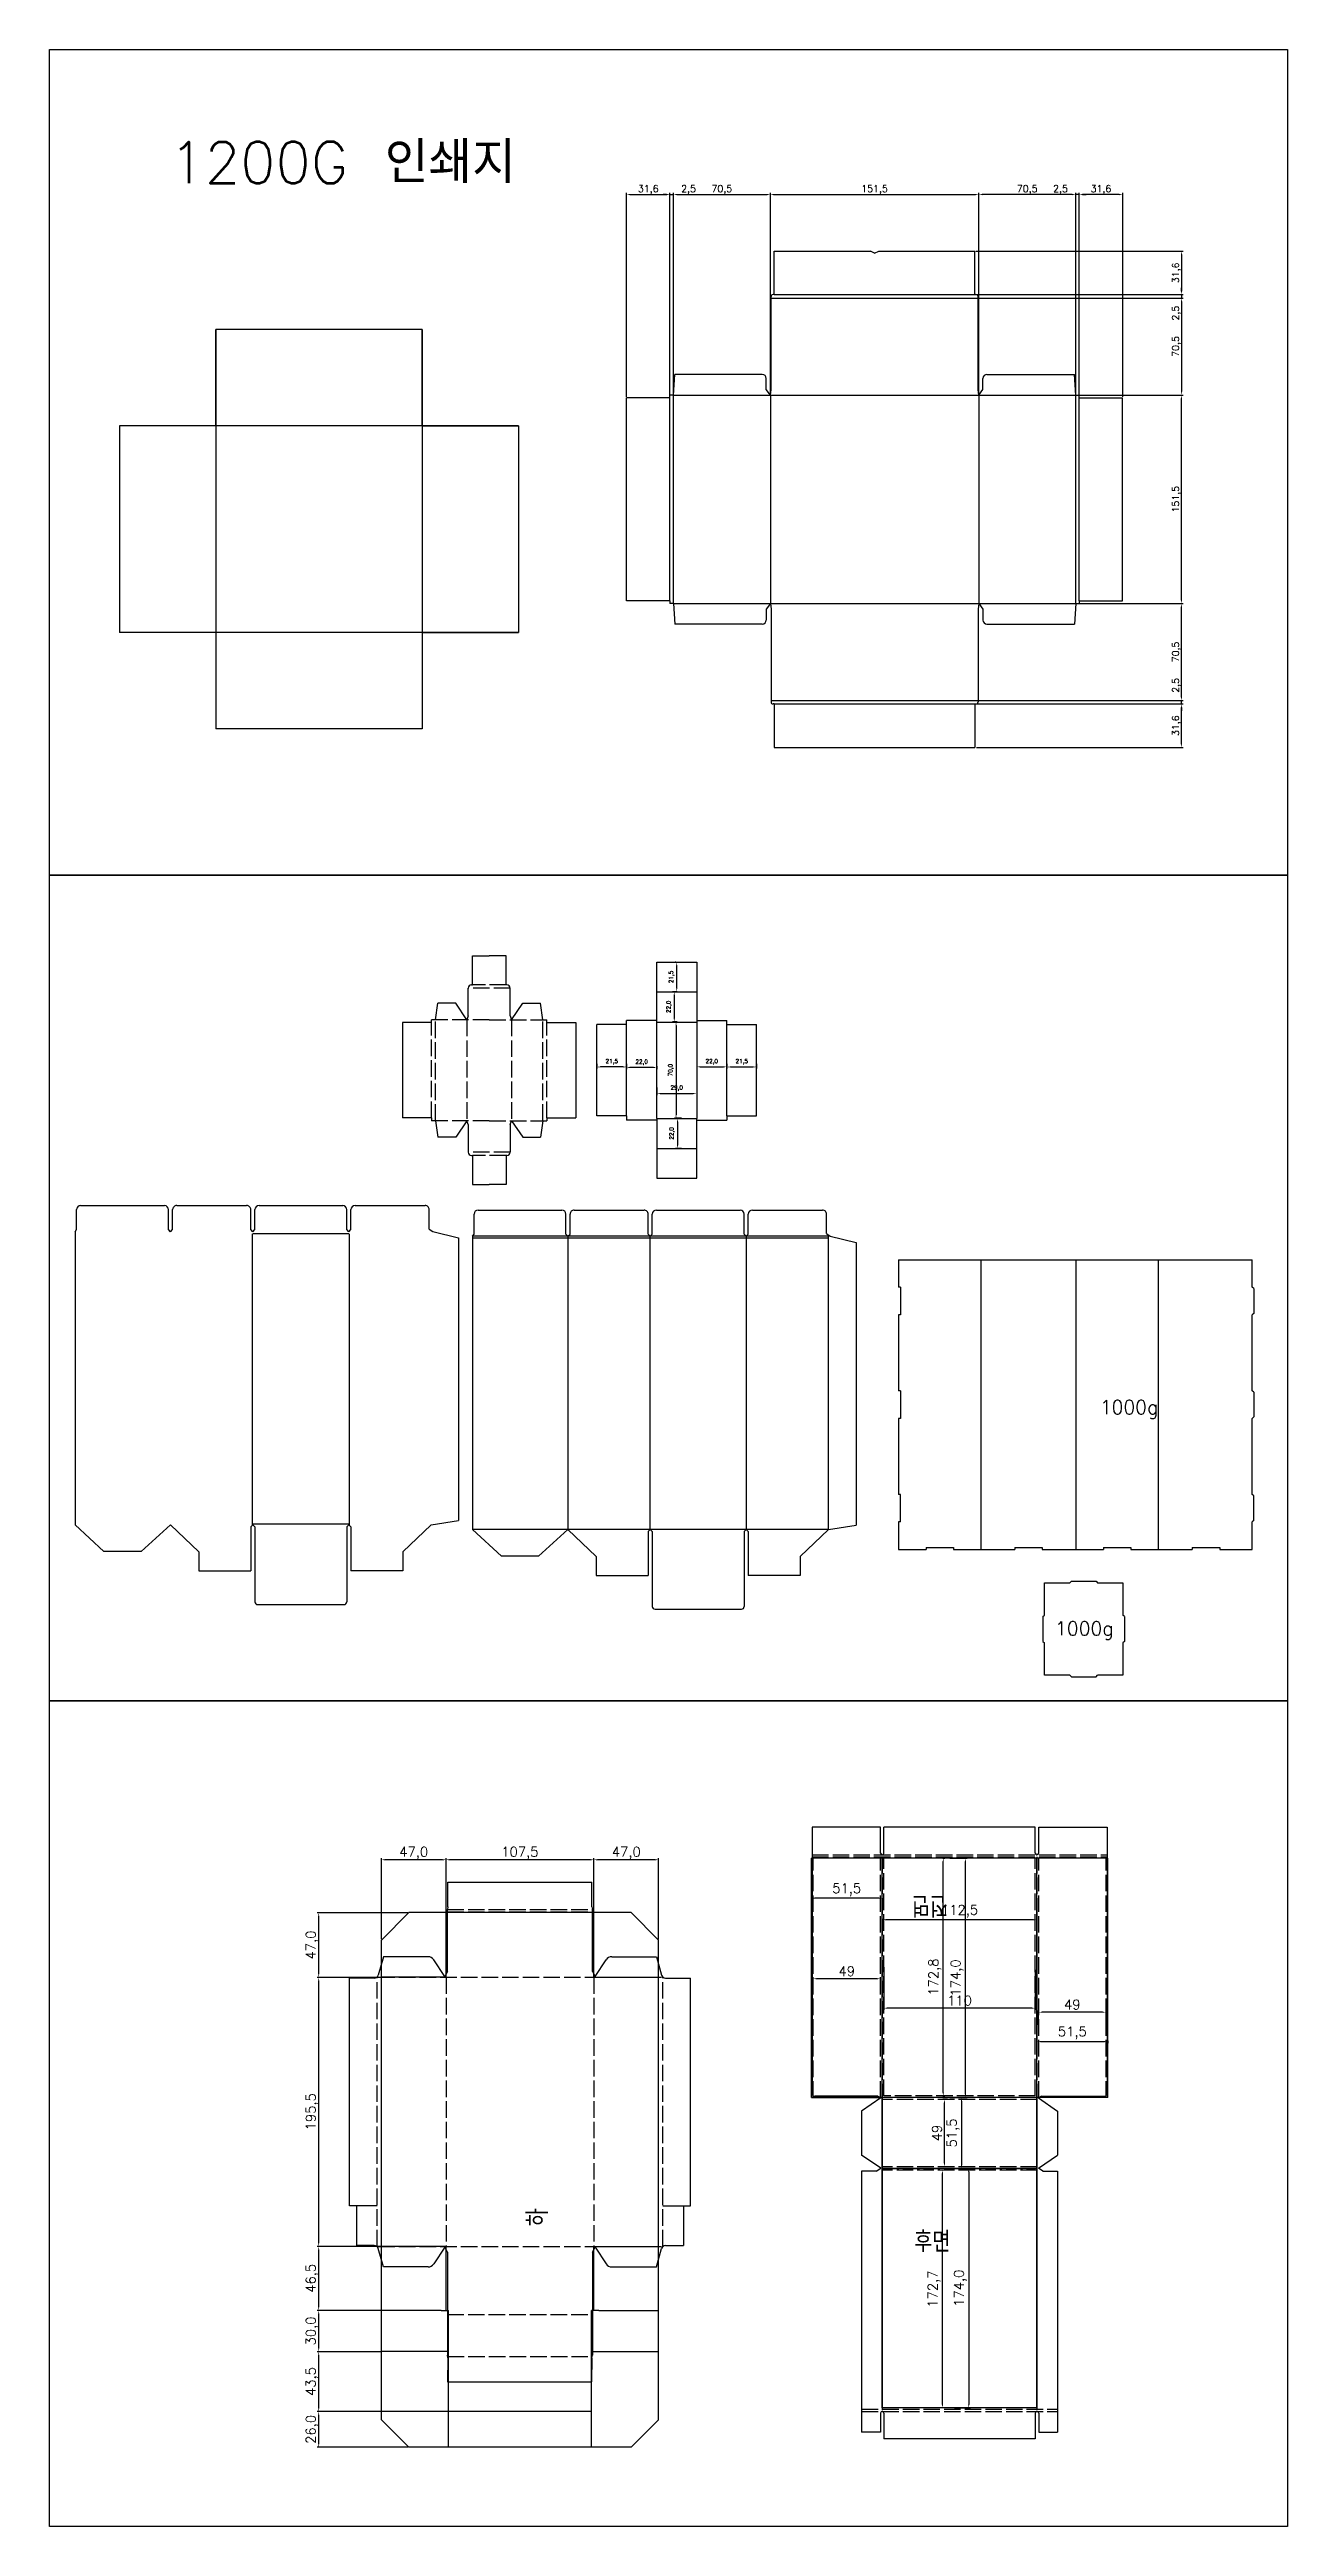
# Model space of a CAD drawing. Header units: millimetres. Extents: x 2179 to 11229, y 1198 to 3756.
# Drawn here: x 8929 to 9829, y 1435 to 3235 of the extents above; entities that cross this region are included whole.
import ezdxf

# ---------------------------------------------------------------- set-up
doc = ezdxf.new("R2010")
doc.units = ezdxf.units.MM
doc.linetypes.add('ACAD_ISO02W100', pattern=[15, 12, -3])
for name, color, linetype in [('EPS', 7, 'Continuous'), ('기지', 7, 'Continuous'), ('인쇄지', 7, 'Continuous'), ('치수', 7, 'Continuous')]:
    doc.layers.add(name, color=color, linetype=linetype)
doc.styles.add('FHG', font='TXT.shx', dxfattribs={"height": 0.18, "bigfont": 'whgtxt.shx'})
doc.styles.get("Standard").update_dxf_attribs({"font": 'txt.shx', "bigfont": 'zfhg.shx'})
doc.dimstyles.new('ISO-25', dxfattribs={"dimtxt": 2.5, "dimasz": 2.5, "dimexe": 1.25, "dimexo": 0.625, "dimtad": 1, "dimtxsty": 'Standard', "dimcen": 2.5, "dimadec": 0, "dimazin": 0, "dimtfac": 1, "dimtmove": 0, "dimatfit": 3, "dimfxl": 0, "dimarcsym": 0})

msp = doc.modelspace()

# ---------------------------------------------------------------- texts
at = {"style": 'FHG'}
msp.add_text('1200G 인쇄지', height=30, dxfattribs=at).set_placement((9015.972, 3138.171))
for p in [(9692.41, 2243.553), (9659.878, 2082.773)]:
    msp.add_text('1000g', height=10).set_placement(p)
at = {"layer": '기지', "color": 1}
msp.add_text('전면 ', height=15, rotation=180, dxfattribs=at).set_placement((9581.851, 1893.856))
msp.add_text('후면', height=15, dxfattribs=at).set_placement((9557.477, 1634.59))
at = {"layer": '치수', "color": 1}
msp.add_text('하', height=15, rotation=90, dxfattribs=at).set_placement((9291.171, 1653.295))

# ---------------------------------------------------------------- blocks, each defined once
blk = doc.blocks.new('*D555')
at = {"layer": 'DEFPOINTS', "color": 0}
for p in [(9674.8, 2984.1), (9751.7, 2984.1), (9674.8, 2832.6)]:
    blk.add_point(p, dxfattribs=at)
at = {"layer": '치수', "color": 0, "lineweight": -2}
for p, q in [((9675.5, 2984.1), (9753, 2984.1)), ((9751.7, 2835.1), (9751.7, 2981.6)), ((9675.5, 2832.6), (9753, 2832.6))]:
    blk.add_line(p, q, dxfattribs=at)
at = {"layer": '치수', "color": 0}
for points in [[(9751.3, 2981.6), (9752.1, 2981.6), (9751.7, 2984.1)], [(9751.3, 2835.1), (9752.1, 2835.1), (9751.7, 2832.6)]]:
    blk.add_solid(points, dxfattribs=at)
at = {"layer": '치수', "color": 0, "insert": (9748.2, 2908.4), "char_height": 5, "attachment_point": 5, "rotation": 90}
blk.add_mtext('151,5', dxfattribs=at)
blk = doc.blocks.new('*D556')
at = {"layer": 'DEFPOINTS', "color": 0}
for p in [(9674.8, 2832.6), (9751.7, 2832.6), (9603.9, 2762.1)]:
    blk.add_point(p, dxfattribs=at)
at = {"layer": '치수', "color": 0, "lineweight": -2}
for p, q in [((9675.5, 2832.6), (9753, 2832.6)), ((9751.7, 2764.6), (9751.7, 2830.1)), ((9604.5, 2762.1), (9753, 2762.1))]:
    blk.add_line(p, q, dxfattribs=at)
at = {"layer": '치수', "color": 0}
for points in [[(9751.3, 2830.1), (9752.1, 2830.1), (9751.7, 2832.6)], [(9751.3, 2764.6), (9752.1, 2764.6), (9751.7, 2762.1)]]:
    blk.add_solid(points, dxfattribs=at)
at = {"layer": '치수', "color": 0, "insert": (9748.2, 2797.4), "char_height": 5, "attachment_point": 5, "rotation": 90}
blk.add_mtext('70,5', dxfattribs=at)
blk = doc.blocks.new('*D557')
at = {"layer": 'DEFPOINTS', "color": 0}
for p in [(9602.1, 2759.6), (9603.9, 2762.1), (9751.7, 2762.1)]:
    blk.add_point(p, dxfattribs=at)
at = {"layer": '치수', "color": 0, "lineweight": -2}
for p, q in [((9751.7, 2764.6), (9751.7, 2779.2)), ((9602.7, 2759.6), (9753, 2759.6)), ((9604.5, 2762.1), (9753, 2762.1)), ((9751.7, 2759.6), (9751.7, 2762.1)), ((9751.7, 2757.1), (9751.7, 2754.6))]:
    blk.add_line(p, q, dxfattribs=at)
at = {"layer": '치수', "color": 0}
for points in [[(9751.3, 2764.6), (9752.1, 2764.6), (9751.7, 2762.1)], [(9751.3, 2757.1), (9752.1, 2757.1), (9751.7, 2759.6)]]:
    blk.add_solid(points, dxfattribs=at)
at = {"layer": '치수', "color": 0, "insert": (9748.2, 2773.1), "char_height": 5, "attachment_point": 5, "rotation": 90}
blk.add_mtext('2,5', dxfattribs=at)
blk = doc.blocks.new('*D558')
at = {"layer": 'DEFPOINTS', "color": 0}
for p in [(9602.1, 2759.6), (9751.7, 2759.6), (9602.1, 2728)]:
    blk.add_point(p, dxfattribs=at)
at = {"layer": '치수', "color": 0, "lineweight": -2}
for p, q in [((9602.7, 2759.6), (9753, 2759.6)), ((9751.7, 2730.5), (9751.7, 2757.1)), ((9602.7, 2728), (9753, 2728))]:
    blk.add_line(p, q, dxfattribs=at)
at = {"layer": '치수', "color": 0}
for points in [[(9751.3, 2757.1), (9752.1, 2757.1), (9751.7, 2759.6)], [(9751.3, 2730.5), (9752.1, 2730.5), (9751.7, 2728)]]:
    blk.add_solid(points, dxfattribs=at)
at = {"layer": '치수', "color": 0, "insert": (9748.2, 2743.8), "char_height": 5, "attachment_point": 5, "rotation": 90}
blk.add_mtext('31,6', dxfattribs=at)
blk = doc.blocks.new('*D559')
at = {"layer": 'DEFPOINTS', "color": 0}
for p in [(9601.6, 3088.7), (9601.6, 3057.1), (9751.7, 3057.1)]:
    blk.add_point(p, dxfattribs=at)
at = {"layer": '치수', "color": 0, "lineweight": -2}
for p, q in [((9602.2, 3088.7), (9753, 3088.7)), ((9751.7, 3086.2), (9751.7, 3059.6)), ((9602.2, 3057.1), (9753, 3057.1))]:
    blk.add_line(p, q, dxfattribs=at)
at = {"layer": '치수', "color": 0}
for points in [[(9751.3, 3086.2), (9752.1, 3086.2), (9751.7, 3088.7)], [(9751.3, 3059.6), (9752.1, 3059.6), (9751.7, 3057.1)]]:
    blk.add_solid(points, dxfattribs=at)
at = {"layer": '치수', "color": 0, "insert": (9748.2, 3072.9), "char_height": 5, "attachment_point": 5, "rotation": 90}
blk.add_mtext('31,6', dxfattribs=at)
blk = doc.blocks.new('*D560')
at = {"layer": 'DEFPOINTS', "color": 0}
for p in [(9677.4, 3129.8), (9677.4, 2982.1), (9709, 2982.1)]:
    blk.add_point(p, dxfattribs=at)
at = {"layer": '치수', "color": 0, "lineweight": -2}
for p, q in [((9677.4, 2982.7), (9677.4, 3131)), ((9706.5, 3129.8), (9679.9, 3129.8)), ((9709, 2982.7), (9709, 3131))]:
    blk.add_line(p, q, dxfattribs=at)
at = {"layer": '치수', "color": 0}
for points in [[(9679.9, 3130.2), (9679.9, 3129.3), (9677.4, 3129.8)], [(9706.5, 3130.2), (9706.5, 3129.3), (9709, 3129.8)]]:
    blk.add_solid(points, dxfattribs=at)
at = {"layer": '치수', "color": 0, "insert": (9693.2, 3133.3), "char_height": 5, "attachment_point": 5}
blk.add_mtext('31,6', dxfattribs=at)
blk = doc.blocks.new('*D561')
at = {"layer": 'DEFPOINTS', "color": 0}
for p in [(9674.9, 3129.8), (9674.9, 2984.1), (9677.4, 2982.1)]:
    blk.add_point(p, dxfattribs=at)
at = {"layer": '치수', "color": 0, "lineweight": -2}
for p, q in [((9672.4, 3129.8), (9657.8, 3129.8)), ((9674.9, 2984.7), (9674.9, 3131)), ((9677.4, 3129.8), (9674.9, 3129.8)), ((9677.4, 2982.7), (9677.4, 3131)), ((9679.9, 3129.8), (9682.4, 3129.8))]:
    blk.add_line(p, q, dxfattribs=at)
at = {"layer": '치수', "color": 0}
for points in [[(9672.4, 3130.2), (9672.4, 3129.3), (9674.9, 3129.8)], [(9679.9, 3130.2), (9679.9, 3129.3), (9677.4, 3129.8)]]:
    blk.add_solid(points, dxfattribs=at)
at = {"layer": '치수', "color": 0, "insert": (9663.8, 3133.3), "char_height": 5, "attachment_point": 5}
blk.add_mtext('2,5', dxfattribs=at)
blk = doc.blocks.new('*D562')
at = {"layer": 'DEFPOINTS', "color": 0}
for p in [(9604.4, 3129.8), (9604.4, 2984.1), (9674.9, 2984.1)]:
    blk.add_point(p, dxfattribs=at)
at = {"layer": '치수', "color": 0, "lineweight": -2}
for p, q in [((9604.4, 2984.7), (9604.4, 3131)), ((9672.4, 3129.8), (9606.9, 3129.8)), ((9674.9, 2984.7), (9674.9, 3131))]:
    blk.add_line(p, q, dxfattribs=at)
at = {"layer": '치수', "color": 0}
for points in [[(9606.9, 3130.2), (9606.9, 3129.3), (9604.4, 3129.8)], [(9672.4, 3130.2), (9672.4, 3129.3), (9674.9, 3129.8)]]:
    blk.add_solid(points, dxfattribs=at)
at = {"layer": '치수', "color": 0, "insert": (9639.6, 3133.3), "char_height": 5, "attachment_point": 5}
blk.add_mtext('70,5', dxfattribs=at)
blk = doc.blocks.new('*D563')
at = {"layer": 'DEFPOINTS', "color": 0}
for p in [(9604.4, 3129.8), (9452.9, 2984.1), (9604.4, 2984.1)]:
    blk.add_point(p, dxfattribs=at)
at = {"layer": '치수', "color": 0, "lineweight": -2}
for p, q in [((9452.9, 2984.7), (9452.9, 3131)), ((9455.4, 3129.8), (9601.9, 3129.8)), ((9604.4, 2984.7), (9604.4, 3131))]:
    blk.add_line(p, q, dxfattribs=at)
at = {"layer": '치수', "color": 0}
for points in [[(9455.4, 3130.2), (9455.4, 3129.3), (9452.9, 3129.8)], [(9601.9, 3130.2), (9601.9, 3129.3), (9604.4, 3129.8)]]:
    blk.add_solid(points, dxfattribs=at)
at = {"layer": '치수', "color": 0, "insert": (9528.6, 3133.3), "char_height": 5, "attachment_point": 5}
blk.add_mtext('151,5', dxfattribs=at)
blk = doc.blocks.new('*D564')
at = {"layer": 'DEFPOINTS', "color": 0}
for p in [(9452.9, 3129.8), (9382.4, 2984.1), (9452.9, 2984.1)]:
    blk.add_point(p, dxfattribs=at)
at = {"layer": '치수', "color": 0, "lineweight": -2}
for p, q in [((9382.4, 2984.7), (9382.4, 3131)), ((9384.9, 3129.8), (9450.4, 3129.8)), ((9452.9, 2984.7), (9452.9, 3131))]:
    blk.add_line(p, q, dxfattribs=at)
at = {"layer": '치수', "color": 0}
for points in [[(9384.9, 3130.2), (9384.9, 3129.3), (9382.4, 3129.8)], [(9450.4, 3130.2), (9450.4, 3129.3), (9452.9, 3129.8)]]:
    blk.add_solid(points, dxfattribs=at)
at = {"layer": '치수', "color": 0, "insert": (9417.6, 3133.3), "char_height": 5, "attachment_point": 5}
blk.add_mtext('70,5', dxfattribs=at)
blk = doc.blocks.new('*D565')
at = {"layer": 'DEFPOINTS', "color": 0}
for p in [(9382.4, 3129.8), (9379.9, 2982.1), (9382.4, 2984.1)]:
    blk.add_point(p, dxfattribs=at)
at = {"layer": '치수', "color": 0, "lineweight": -2}
for p, q in [((9377.4, 3129.8), (9374.9, 3129.8)), ((9379.9, 2982.7), (9379.9, 3131)), ((9379.9, 3129.8), (9382.4, 3129.8)), ((9382.4, 2984.7), (9382.4, 3131)), ((9384.9, 3129.8), (9399.4, 3129.8))]:
    blk.add_line(p, q, dxfattribs=at)
at = {"layer": '치수', "color": 0}
for points in [[(9377.4, 3130.2), (9377.4, 3129.3), (9379.9, 3129.8)], [(9384.9, 3130.2), (9384.9, 3129.3), (9382.4, 3129.8)]]:
    blk.add_solid(points, dxfattribs=at)
at = {"layer": '치수', "color": 0, "insert": (9393.4, 3133.3), "char_height": 5, "attachment_point": 5}
blk.add_mtext('2,5', dxfattribs=at)
blk = doc.blocks.new('*D566')
at = {"layer": 'DEFPOINTS', "color": 0}
for p in [(9379.9, 3129.8), (9348.3, 2982.1), (9379.9, 2982.1)]:
    blk.add_point(p, dxfattribs=at)
at = {"layer": '치수', "color": 0, "lineweight": -2}
for p, q in [((9348.3, 2982.7), (9348.3, 3131)), ((9350.8, 3129.8), (9377.4, 3129.8)), ((9379.9, 2982.7), (9379.9, 3131))]:
    blk.add_line(p, q, dxfattribs=at)
at = {"layer": '치수', "color": 0}
for points in [[(9350.8, 3130.2), (9350.8, 3129.3), (9348.3, 3129.8)], [(9377.4, 3130.2), (9377.4, 3129.3), (9379.9, 3129.8)]]:
    blk.add_solid(points, dxfattribs=at)
at = {"layer": '치수', "color": 0, "insert": (9364.1, 3133.3), "char_height": 5, "attachment_point": 5}
blk.add_mtext('31,6', dxfattribs=at)
blk = doc.blocks.new('*D567')
at = {"layer": 'DEFPOINTS', "color": 0}
for p in [(9601.6, 3057.1), (9603.9, 3054.6), (9751.7, 3054.6)]:
    blk.add_point(p, dxfattribs=at)
at = {"layer": '치수', "color": 0, "lineweight": -2}
for p, q in [((9751.7, 3059.6), (9751.7, 3062.1)), ((9602.2, 3057.1), (9753, 3057.1)), ((9604.5, 3054.6), (9753, 3054.6)), ((9751.7, 3057.1), (9751.7, 3054.6)), ((9751.7, 3052.1), (9751.7, 3037.5))]:
    blk.add_line(p, q, dxfattribs=at)
at = {"layer": '치수', "color": 0}
for points in [[(9751.3, 3059.6), (9752.1, 3059.6), (9751.7, 3057.1)], [(9751.3, 3052.1), (9752.1, 3052.1), (9751.7, 3054.6)]]:
    blk.add_solid(points, dxfattribs=at)
at = {"layer": '치수', "color": 0, "insert": (9748.2, 3043.6), "char_height": 5, "attachment_point": 5, "rotation": 90}
blk.add_mtext('2,5', dxfattribs=at)
blk = doc.blocks.new('*D568')
at = {"layer": 'DEFPOINTS', "color": 0}
for p in [(9603.9, 3054.6), (9674.8, 2984.1), (9751.7, 2984.1)]:
    blk.add_point(p, dxfattribs=at)
at = {"layer": '치수', "color": 0, "lineweight": -2}
for p, q in [((9604.5, 3054.6), (9753, 3054.6)), ((9751.7, 3052.1), (9751.7, 2986.6)), ((9675.5, 2984.1), (9753, 2984.1))]:
    blk.add_line(p, q, dxfattribs=at)
at = {"layer": '치수', "color": 0}
for points in [[(9751.3, 3052.1), (9752.1, 3052.1), (9751.7, 3054.6)], [(9751.3, 2986.6), (9752.1, 2986.6), (9751.7, 2984.1)]]:
    blk.add_solid(points, dxfattribs=at)
at = {"layer": '치수', "color": 0, "insert": (9748.2, 3019.4), "char_height": 5, "attachment_point": 5, "rotation": 90}
blk.add_mtext('70,5', dxfattribs=at)
blk = doc.blocks.new('*D608')
at = {"color": 0, "lineweight": -2}
for p, q in [((9384.2, 2528.5), (9383.1, 2528.5)), ((9384.3, 2526), (9384.3, 2461)), ((9384.2, 2458.5), (9383.1, 2458.5))]:
    blk.add_line(p, q, dxfattribs=at)
at = {"color": 0}
for points in [[(9383.9, 2526), (9384.7, 2526), (9384.3, 2528.5)], [(9383.9, 2461), (9384.7, 2461), (9384.3, 2458.5)]]:
    blk.add_solid(points, dxfattribs=at)
at = {"layer": 'DEFPOINTS', "color": 0}
for p in [(9384.8, 2528.5), (9384.3, 2458.5), (9384.8, 2458.5)]:
    blk.add_point(p, dxfattribs=at)
at = {"color": 0, "insert": (9380.6, 2493.5), "char_height": 3, "attachment_point": 5, "rotation": 90}
blk.add_mtext('70,0', dxfattribs=at)
blk = doc.blocks.new('*D609')
at = {"color": 0, "lineweight": -2}
for p, q in [((9348.3, 2496.9), (9348.3, 2494.2)), ((9367.8, 2495.4), (9350.8, 2495.4)), ((9370.3, 2496.4), (9370.3, 2494.2))]:
    blk.add_line(p, q, dxfattribs=at)
at = {"color": 0}
for points in [[(9350.8, 2495.9), (9350.8, 2495), (9348.3, 2495.4)], [(9367.8, 2495.9), (9367.8, 2495), (9370.3, 2495.4)]]:
    blk.add_solid(points, dxfattribs=at)
at = {"layer": 'DEFPOINTS', "color": 0}
for p in [(9348.3, 2497.5), (9348.3, 2495.4), (9370.3, 2497.1)]:
    blk.add_point(p, dxfattribs=at)
at = {"color": 0, "insert": (9359.3, 2499.2), "char_height": 3, "attachment_point": 5}
blk.add_mtext('22,0', dxfattribs=at)
blk = doc.blocks.new('*D610')
at = {"color": 0, "lineweight": -2}
for p, q in [((9370.3, 2480.9), (9370.3, 2475.4)), ((9372.8, 2476.6), (9396.8, 2476.6)), ((9399.3, 2480.9), (9399.3, 2475.4))]:
    blk.add_line(p, q, dxfattribs=at)
at = {"color": 0}
for points in [[(9372.8, 2477), (9372.8, 2476.2), (9370.3, 2476.6)], [(9396.8, 2477), (9396.8, 2476.2), (9399.3, 2476.6)]]:
    blk.add_solid(points, dxfattribs=at)
at = {"layer": 'DEFPOINTS', "color": 0}
for p in [(9370.3, 2481.5), (9399.3, 2481.5), (9399.3, 2476.6)]:
    blk.add_point(p, dxfattribs=at)
at = {"color": 0, "insert": (9384.8, 2480.4), "char_height": 3, "attachment_point": 5}
blk.add_mtext('29,0', dxfattribs=at)
blk = doc.blocks.new('*D611')
at = {"color": 0, "lineweight": -2}
for p, q in [((9388.2, 2458.5), (9384, 2458.5)), ((9385.3, 2456), (9385.3, 2439)), ((9388.2, 2436.5), (9384, 2436.5))]:
    blk.add_line(p, q, dxfattribs=at)
at = {"color": 0}
for points in [[(9384.9, 2456), (9385.7, 2456), (9385.3, 2458.5)], [(9384.9, 2439), (9385.7, 2439), (9385.3, 2436.5)]]:
    blk.add_solid(points, dxfattribs=at)
at = {"layer": 'DEFPOINTS', "color": 0}
for p in [(9388.8, 2458.5), (9385.3, 2436.5), (9388.8, 2436.5)]:
    blk.add_point(p, dxfattribs=at)
at = {"color": 0, "insert": (9381.5, 2447.5), "char_height": 3, "attachment_point": 5, "rotation": 90}
blk.add_mtext('22,0', dxfattribs=at)
blk = doc.blocks.new('*D612')
at = {"color": 0, "lineweight": -2}
for p, q in [((9326.8, 2498.2), (9326.8, 2494.6)), ((9345.8, 2495.8), (9329.3, 2495.8)), ((9348.3, 2498.2), (9348.3, 2494.6))]:
    blk.add_line(p, q, dxfattribs=at)
at = {"color": 0}
for points in [[(9329.3, 2496.2), (9329.3, 2495.4), (9326.8, 2495.8)], [(9345.8, 2496.2), (9345.8, 2495.4), (9348.3, 2495.8)]]:
    blk.add_solid(points, dxfattribs=at)
at = {"layer": 'DEFPOINTS', "color": 0}
for p in [(9326.8, 2498.9), (9326.8, 2495.8), (9348.3, 2498.9)]:
    blk.add_point(p, dxfattribs=at)
at = {"color": 0, "insert": (9337.6, 2499.6), "char_height": 3, "attachment_point": 5}
blk.add_mtext('21,5', dxfattribs=at)
blk = doc.blocks.new('*D613')
at = {"color": 0, "lineweight": -2}
for p, q in [((9421.3, 2498.2), (9421.3, 2494.6)), ((9423.8, 2495.8), (9440.3, 2495.8)), ((9442.8, 2498.2), (9442.8, 2494.6))]:
    blk.add_line(p, q, dxfattribs=at)
at = {"color": 0}
for points in [[(9423.8, 2496.2), (9423.8, 2495.4), (9421.3, 2495.8)], [(9440.3, 2496.2), (9440.3, 2495.4), (9442.8, 2495.8)]]:
    blk.add_solid(points, dxfattribs=at)
at = {"layer": 'DEFPOINTS', "color": 0}
for p in [(9421.3, 2498.9), (9442.8, 2498.9), (9442.8, 2495.8)]:
    blk.add_point(p, dxfattribs=at)
at = {"color": 0, "insert": (9432.1, 2499.6), "char_height": 3, "attachment_point": 5}
blk.add_mtext('21,5', dxfattribs=at)
blk = doc.blocks.new('*D614')
at = {"color": 0, "lineweight": -2}
for p, q in [((9384.2, 2572), (9383.6, 2572)), ((9384.8, 2553), (9384.8, 2569.5)), ((9384.4, 2550.5), (9383.6, 2550.5))]:
    blk.add_line(p, q, dxfattribs=at)
at = {"color": 0}
for points in [[(9384.4, 2569.5), (9385.2, 2569.5), (9384.8, 2572)], [(9384.4, 2553), (9385.2, 2553), (9384.8, 2550.5)]]:
    blk.add_solid(points, dxfattribs=at)
at = {"layer": 'DEFPOINTS', "color": 0}
for p in [(9384.8, 2572), (9384.8, 2572), (9385, 2550.5)]:
    blk.add_point(p, dxfattribs=at)
at = {"color": 0, "insert": (9381.1, 2561.2), "char_height": 3, "attachment_point": 5, "rotation": 90}
blk.add_mtext('21,5', dxfattribs=at)
blk = doc.blocks.new('*D606')
at = {"color": 0, "lineweight": -2}
for p, q in [((9385, 2550.5), (9381.8, 2550.5)), ((9383, 2548), (9383, 2531)), ((9385, 2528.5), (9381.8, 2528.5))]:
    blk.add_line(p, q, dxfattribs=at)
at = {"color": 0}
for points in [[(9382.6, 2548), (9383.4, 2548), (9383, 2550.5)], [(9382.6, 2531), (9383.4, 2531), (9383, 2528.5)]]:
    blk.add_solid(points, dxfattribs=at)
at = {"layer": 'DEFPOINTS', "color": 0}
for p in [(9385.6, 2550.5), (9383, 2528.5), (9385.6, 2528.5)]:
    blk.add_point(p, dxfattribs=at)
at = {"color": 0, "insert": (9379.3, 2539.5), "char_height": 3, "attachment_point": 5, "rotation": 90}
blk.add_mtext('22,0', dxfattribs=at)
blk = doc.blocks.new('*D607')
at = {"color": 0, "lineweight": -2}
for p, q in [((9399.3, 2496.9), (9399.3, 2494.6)), ((9401.8, 2495.9), (9418.8, 2495.9)), ((9421.3, 2496.9), (9421.3, 2494.6))]:
    blk.add_line(p, q, dxfattribs=at)
at = {"color": 0}
for points in [[(9401.8, 2496.3), (9401.8, 2495.5), (9399.3, 2495.9)], [(9418.8, 2496.3), (9418.8, 2495.5), (9421.3, 2495.9)]]:
    blk.add_solid(points, dxfattribs=at)
at = {"layer": 'DEFPOINTS', "color": 0}
for p in [(9399.3, 2497.5), (9421.3, 2497.5), (9421.3, 2495.9)]:
    blk.add_point(p, dxfattribs=at)
at = {"color": 0, "insert": (9410.3, 2499.6), "char_height": 3, "attachment_point": 5}
blk.add_mtext('22,0', dxfattribs=at)
blk = doc.blocks.new('*D615')
at = {"layer": 'DEFPOINTS', "color": 0}
for p in [(9646.7, 1890.8), (9698.2, 1788.6), (9698.2, 1787.7)]:
    blk.add_point(p, dxfattribs=at)
at = {"layer": '치수', "color": 0, "lineweight": -2}
for p, q in [((9646.7, 1890.2), (9646.7, 1786.4)), ((9649.2, 1787.7), (9695.7, 1787.7)), ((9698.2, 1788), (9698.2, 1786.4))]:
    blk.add_line(p, q, dxfattribs=at)
at = {"layer": '치수', "color": 0}
for points in [[(9649.2, 1788.1), (9649.2, 1787.3), (9646.7, 1787.7)], [(9695.7, 1788.1), (9695.7, 1787.3), (9698.2, 1787.7)]]:
    blk.add_solid(points, dxfattribs=at)
at = {"layer": '치수', "color": 0, "insert": (9672.4, 1793.8), "char_height": 7, "attachment_point": 5}
blk.add_mtext('51,5', dxfattribs=at)
blk = doc.blocks.new('*D616')
at = {"layer": 'DEFPOINTS', "color": 0}
for p in [(9647.9, 1808.9), (9647.9, 1798.9), (9696.9, 1798.9)]:
    blk.add_point(p, dxfattribs=at)
at = {"layer": '치수', "color": 0, "lineweight": -2}
for p, q in [((9647.9, 1799.6), (9647.9, 1810.2)), ((9694.4, 1808.9), (9650.4, 1808.9)), ((9696.9, 1799.6), (9696.9, 1810.2))]:
    blk.add_line(p, q, dxfattribs=at)
at = {"layer": '치수', "color": 0}
for points in [[(9650.4, 1809.3), (9650.4, 1808.5), (9647.9, 1808.9)], [(9694.4, 1809.3), (9694.4, 1808.5), (9696.9, 1808.9)]]:
    blk.add_solid(points, dxfattribs=at)
at = {"layer": '치수', "color": 0, "insert": (9672.4, 1814.4), "char_height": 7, "attachment_point": 5}
blk.add_mtext('49', dxfattribs=at)
blk = doc.blocks.new('*D617')
at = {"layer": 'DEFPOINTS', "color": 0}
for p in [(9324.6, 1919.7), (9324.6, 1881.2), (9371.6, 1861.2)]:
    blk.add_point(p, dxfattribs=at)
at = {"layer": '치수', "color": 0, "lineweight": -2}
for p, q in [((9324.6, 1881.9), (9324.6, 1920.9)), ((9369.1, 1919.7), (9327.1, 1919.7)), ((9371.6, 1861.9), (9371.6, 1920.9))]:
    blk.add_line(p, q, dxfattribs=at)
at = {"layer": '치수', "color": 0}
for points in [[(9327.1, 1920.1), (9327.1, 1919.2), (9324.6, 1919.7)], [(9369.1, 1920.1), (9369.1, 1919.2), (9371.6, 1919.7)]]:
    blk.add_solid(points, dxfattribs=at)
at = {"layer": '치수', "color": 0, "insert": (9348.1, 1924.4), "char_height": 7, "attachment_point": 5}
blk.add_mtext('47,0', dxfattribs=at)
blk = doc.blocks.new('*D618')
at = {"layer": 'DEFPOINTS', "color": 0}
for p in [(9124.5, 1518.7), (9218.8, 1518.7), (9190.1, 1492.7)]:
    blk.add_point(p, dxfattribs=at)
at = {"layer": '치수', "color": 0, "lineweight": -2}
for p, q in [((9218.1, 1518.7), (9123.3, 1518.7)), ((9124.5, 1495.2), (9124.5, 1516.2)), ((9189.4, 1492.7), (9123.3, 1492.7))]:
    blk.add_line(p, q, dxfattribs=at)
at = {"layer": '치수', "color": 0}
for points in [[(9124.1, 1516.2), (9124.9, 1516.2), (9124.5, 1518.7)], [(9124.1, 1495.2), (9124.9, 1495.2), (9124.5, 1492.7)]]:
    blk.add_solid(points, dxfattribs=at)
at = {"layer": '치수', "color": 0, "insert": (9119.8, 1505.7), "char_height": 7, "attachment_point": 5, "rotation": 90}
blk.add_mtext('26,0', dxfattribs=at)
blk = doc.blocks.new('*D619')
at = {"layer": 'DEFPOINTS', "color": 0}
for p in [(9124.5, 1562.2), (9170.1, 1562.2), (9218.8, 1518.7)]:
    blk.add_point(p, dxfattribs=at)
at = {"layer": '치수', "color": 0, "lineweight": -2}
for p, q in [((9169.4, 1562.2), (9123.3, 1562.2)), ((9124.5, 1521.2), (9124.5, 1559.7)), ((9218.1, 1518.7), (9123.3, 1518.7))]:
    blk.add_line(p, q, dxfattribs=at)
at = {"layer": '치수', "color": 0}
for points in [[(9124.1, 1559.7), (9124.9, 1559.7), (9124.5, 1562.2)], [(9124.1, 1521.2), (9124.9, 1521.2), (9124.5, 1518.7)]]:
    blk.add_solid(points, dxfattribs=at)
at = {"layer": '치수', "color": 0, "insert": (9119.8, 1540.5), "char_height": 7, "attachment_point": 5, "rotation": 90}
blk.add_mtext('43,5', dxfattribs=at)
blk = doc.blocks.new('*D620')
at = {"layer": 'DEFPOINTS', "color": 0}
for p in [(9124.5, 1592.2), (9170.1, 1592.2), (9170.1, 1562.2)]:
    blk.add_point(p, dxfattribs=at)
at = {"layer": '치수', "color": 0, "lineweight": -2}
for p, q in [((9169.4, 1592.2), (9123.3, 1592.2)), ((9124.5, 1564.7), (9124.5, 1589.7)), ((9169.4, 1562.2), (9123.3, 1562.2))]:
    blk.add_line(p, q, dxfattribs=at)
at = {"layer": '치수', "color": 0}
for points in [[(9124.1, 1589.7), (9124.9, 1589.7), (9124.5, 1592.2)], [(9124.1, 1564.7), (9124.9, 1564.7), (9124.5, 1562.2)]]:
    blk.add_solid(points, dxfattribs=at)
at = {"layer": '치수', "color": 0, "insert": (9119.8, 1577.2), "char_height": 7, "attachment_point": 5, "rotation": 90}
blk.add_mtext('30,0', dxfattribs=at)
blk = doc.blocks.new('*D621')
at = {"layer": 'DEFPOINTS', "color": 0}
for p in [(9124.5, 1638.7), (9170.1, 1638.7), (9170.1, 1592.2)]:
    blk.add_point(p, dxfattribs=at)
at = {"layer": '치수', "color": 0, "lineweight": -2}
for p, q in [((9169.4, 1638.7), (9123.3, 1638.7)), ((9124.5, 1594.7), (9124.5, 1636.2)), ((9169.4, 1592.2), (9123.3, 1592.2))]:
    blk.add_line(p, q, dxfattribs=at)
at = {"layer": '치수', "color": 0}
for points in [[(9124.1, 1636.2), (9124.9, 1636.2), (9124.5, 1638.7)], [(9124.1, 1594.7), (9124.9, 1594.7), (9124.5, 1592.2)]]:
    blk.add_solid(points, dxfattribs=at)
at = {"layer": '치수', "color": 0, "insert": (9119.8, 1615.5), "char_height": 7, "attachment_point": 5, "rotation": 90}
blk.add_mtext('46,5', dxfattribs=at)
blk = doc.blocks.new('*D622')
at = {"layer": 'DEFPOINTS', "color": 0}
for p in [(9124.5, 1834.2), (9170.1, 1834.2), (9170.1, 1638.7)]:
    blk.add_point(p, dxfattribs=at)
at = {"layer": '치수', "color": 0, "lineweight": -2}
for p, q in [((9169.4, 1834.2), (9123.3, 1834.2)), ((9124.5, 1641.2), (9124.5, 1831.7)), ((9169.4, 1638.7), (9123.3, 1638.7))]:
    blk.add_line(p, q, dxfattribs=at)
at = {"layer": '치수', "color": 0}
for points in [[(9124.1, 1831.7), (9124.9, 1831.7), (9124.5, 1834.2)], [(9124.1, 1641.2), (9124.9, 1641.2), (9124.5, 1638.7)]]:
    blk.add_solid(points, dxfattribs=at)
at = {"layer": '치수', "color": 0, "insert": (9119.8, 1736.5), "char_height": 7, "attachment_point": 5, "rotation": 90}
blk.add_mtext('195,5', dxfattribs=at)
blk = doc.blocks.new('*D623')
at = {"layer": 'DEFPOINTS', "color": 0}
for p in [(9124.5, 1881.2), (9190.1, 1881.2), (9170.1, 1834.2)]:
    blk.add_point(p, dxfattribs=at)
at = {"layer": '치수', "color": 0, "lineweight": -2}
for p, q in [((9189.4, 1881.2), (9123.3, 1881.2)), ((9124.5, 1836.7), (9124.5, 1878.7)), ((9169.4, 1834.2), (9123.3, 1834.2))]:
    blk.add_line(p, q, dxfattribs=at)
at = {"layer": '치수', "color": 0}
for points in [[(9124.1, 1878.7), (9124.9, 1878.7), (9124.5, 1881.2)], [(9124.1, 1836.7), (9124.9, 1836.7), (9124.5, 1834.2)]]:
    blk.add_solid(points, dxfattribs=at)
at = {"layer": '치수', "color": 0, "insert": (9119.8, 1857.7), "char_height": 7, "attachment_point": 5, "rotation": 90}
blk.add_mtext('47,0', dxfattribs=at)
blk = doc.blocks.new('*D624')
at = {"layer": 'DEFPOINTS', "color": 0}
for p in [(9217.1, 1919.7), (9217.1, 1881.2), (9324.6, 1881.2)]:
    blk.add_point(p, dxfattribs=at)
at = {"layer": '치수', "color": 0, "lineweight": -2}
for p, q in [((9217.1, 1881.9), (9217.1, 1920.9)), ((9322.1, 1919.7), (9219.6, 1919.7)), ((9324.6, 1881.9), (9324.6, 1920.9))]:
    blk.add_line(p, q, dxfattribs=at)
at = {"layer": '치수', "color": 0}
for points in [[(9219.6, 1920.1), (9219.6, 1919.2), (9217.1, 1919.7)], [(9322.1, 1920.1), (9322.1, 1919.2), (9324.6, 1919.7)]]:
    blk.add_solid(points, dxfattribs=at)
at = {"layer": '치수', "color": 0, "insert": (9270.8, 1924.4), "char_height": 7, "attachment_point": 5}
blk.add_mtext('107,5', dxfattribs=at)
blk = doc.blocks.new('*D625')
at = {"layer": 'DEFPOINTS', "color": 0}
for p in [(9170.1, 1919.7), (9217.1, 1881.2), (9170.1, 1861.2)]:
    blk.add_point(p, dxfattribs=at)
at = {"layer": '치수', "color": 0, "lineweight": -2}
for p, q in [((9170.1, 1861.9), (9170.1, 1920.9)), ((9214.6, 1919.7), (9172.6, 1919.7)), ((9217.1, 1881.9), (9217.1, 1920.9))]:
    blk.add_line(p, q, dxfattribs=at)
at = {"layer": '치수', "color": 0}
for points in [[(9172.6, 1920.1), (9172.6, 1919.2), (9170.1, 1919.7)], [(9214.6, 1920.1), (9214.6, 1919.2), (9217.1, 1919.7)]]:
    blk.add_solid(points, dxfattribs=at)
at = {"layer": '치수', "color": 0, "insert": (9193.6, 1924.4), "char_height": 7, "attachment_point": 5}
blk.add_mtext('47,0', dxfattribs=at)
blk = doc.blocks.new('*D630')
at = {"layer": 'DEFPOINTS', "color": 0}
for p in [(9534.2, 1876.6), (9534.2, 1876.1), (9646.7, 1876.6)]:
    blk.add_point(p, dxfattribs=at)
at = {"layer": '치수', "color": 0, "lineweight": -2}
for p, q in [((9534.2, 1875.9), (9534.2, 1874.8)), ((9644.2, 1876.1), (9536.7, 1876.1)), ((9646.7, 1875.9), (9646.7, 1874.8))]:
    blk.add_line(p, q, dxfattribs=at)
at = {"layer": '치수', "color": 0}
for points in [[(9536.7, 1876.5), (9536.7, 1875.7), (9534.2, 1876.1)], [(9644.2, 1876.5), (9644.2, 1875.7), (9646.7, 1876.1)]]:
    blk.add_solid(points, dxfattribs=at)
at = {"layer": '치수', "color": 0, "insert": (9590.4, 1882.2), "char_height": 7, "attachment_point": 5}
blk.add_mtext('112,5', dxfattribs=at)
blk = doc.blocks.new('*D631')
at = {"layer": 'DEFPOINTS', "color": 0}
for p in [(9535.4, 1842.3), (9645.4, 1840.3), (9535.4, 1811.8)]:
    blk.add_point(p, dxfattribs=at)
at = {"layer": '치수', "color": 0, "lineweight": -2}
for p, q in [((9535.4, 1841.7), (9535.4, 1810.6)), ((9645.4, 1839.6), (9645.4, 1810.6)), ((9642.9, 1811.8), (9537.9, 1811.8))]:
    blk.add_line(p, q, dxfattribs=at)
at = {"layer": '치수', "color": 0}
for points in [[(9537.9, 1812.3), (9537.9, 1811.4), (9535.4, 1811.8)], [(9642.9, 1812.3), (9642.9, 1811.4), (9645.4, 1811.8)]]:
    blk.add_solid(points, dxfattribs=at)
at = {"layer": '치수', "color": 0, "insert": (9590.4, 1817.3), "char_height": 7, "attachment_point": 5}
blk.add_mtext('110', dxfattribs=at)
blk = doc.blocks.new('*D632')
at = {"layer": 'DEFPOINTS', "color": 0}
for p in [(9582.7, 1920.8), (9594.7, 1920.8), (9582.7, 1746.8)]:
    blk.add_point(p, dxfattribs=at)
at = {"layer": '치수', "color": 0, "lineweight": -2}
for p, q in [((9583.3, 1920.8), (9596, 1920.8)), ((9594.7, 1749.3), (9594.7, 1918.3)), ((9583.3, 1746.8), (9596, 1746.8))]:
    blk.add_line(p, q, dxfattribs=at)
at = {"layer": '치수', "color": 0}
for points in [[(9594.3, 1918.3), (9595.1, 1918.3), (9594.7, 1920.8)], [(9594.3, 1749.3), (9595.1, 1749.3), (9594.7, 1746.8)]]:
    blk.add_solid(points, dxfattribs=at)
at = {"layer": '치수', "color": 0, "insert": (9588.6, 1833.8), "char_height": 7, "attachment_point": 5, "rotation": 90}
blk.add_mtext('174,0', dxfattribs=at)
blk = doc.blocks.new('*D626')
at = {"layer": 'DEFPOINTS', "color": 0}
for p in [(9577.6, 1920.8), (9578.6, 1920.8), (9577.6, 1748.1)]:
    blk.add_point(p, dxfattribs=at)
at = {"layer": '치수', "color": 0, "lineweight": -2}
for p, q in [((9578.2, 1920.8), (9579.8, 1920.8)), ((9578.6, 1750.6), (9578.6, 1918.3)), ((9578.2, 1748.1), (9579.8, 1748.1))]:
    blk.add_line(p, q, dxfattribs=at)
at = {"layer": '치수', "color": 0}
for points in [[(9578.1, 1918.3), (9579, 1918.3), (9578.6, 1920.8)], [(9578.1, 1750.6), (9579, 1750.6), (9578.6, 1748.1)]]:
    blk.add_solid(points, dxfattribs=at)
at = {"layer": '치수', "color": 0, "insert": (9572.5, 1834.4), "char_height": 7, "attachment_point": 5, "rotation": 90}
blk.add_mtext('172,8', dxfattribs=at)
blk = doc.blocks.new('*D633')
at = {"layer": 'DEFPOINTS', "color": 0}
for p in [(9586, 1695.3), (9586, 1521.3), (9597.1, 1521.3)]:
    blk.add_point(p, dxfattribs=at)
at = {"layer": '치수', "color": 0, "lineweight": -2}
for p, q in [((9586.7, 1695.3), (9598.3, 1695.3)), ((9597.1, 1692.8), (9597.1, 1523.8)), ((9586.7, 1521.3), (9598.3, 1521.3))]:
    blk.add_line(p, q, dxfattribs=at)
at = {"layer": '치수', "color": 0}
for points in [[(9596.6, 1692.8), (9597.5, 1692.8), (9597.1, 1695.3)], [(9596.6, 1523.8), (9597.5, 1523.8), (9597.1, 1521.3)]]:
    blk.add_solid(points, dxfattribs=at)
at = {"layer": '치수', "color": 0, "insert": (9591, 1608.3), "char_height": 7, "attachment_point": 5, "rotation": 90}
blk.add_mtext('174,0', dxfattribs=at)
blk = doc.blocks.new('*D627')
at = {"layer": 'DEFPOINTS', "color": 0}
for p in [(9578, 1694.1), (9580.3, 1694.1), (9580.3, 1521.3)]:
    blk.add_point(p, dxfattribs=at)
at = {"layer": '치수', "color": 0, "lineweight": -2}
for p, q in [((9579.6, 1694.1), (9576.8, 1694.1)), ((9578, 1523.8), (9578, 1691.6)), ((9579.6, 1521.3), (9576.8, 1521.3))]:
    blk.add_line(p, q, dxfattribs=at)
at = {"layer": '치수', "color": 0}
for points in [[(9577.6, 1691.6), (9578.4, 1691.6), (9578, 1694.1)], [(9577.6, 1523.8), (9578.4, 1523.8), (9578, 1521.3)]]:
    blk.add_solid(points, dxfattribs=at)
at = {"layer": '치수', "color": 0, "insert": (9571.9, 1607.7), "char_height": 7, "attachment_point": 5, "rotation": 90}
blk.add_mtext('172,7', dxfattribs=at)
blk = doc.blocks.new('*D628')
at = {"layer": 'DEFPOINTS', "color": 0}
for p in [(9579.5, 1745.6), (9582.2, 1745.6), (9580, 1696.6)]:
    blk.add_point(p, dxfattribs=at)
at = {"layer": '치수', "color": 0, "lineweight": -2}
for p, q in [((9581.6, 1745.6), (9578.3, 1745.6)), ((9579.5, 1699.1), (9579.5, 1743.1)), ((9579.3, 1696.6), (9578.3, 1696.6))]:
    blk.add_line(p, q, dxfattribs=at)
at = {"layer": '치수', "color": 0}
for points in [[(9579.1, 1743.1), (9579.9, 1743.1), (9579.5, 1745.6)], [(9579.1, 1699.1), (9579.9, 1699.1), (9579.5, 1696.6)]]:
    blk.add_solid(points, dxfattribs=at)
at = {"layer": '치수', "color": 0, "insert": (9574, 1721.1), "char_height": 7, "attachment_point": 5, "rotation": 90}
blk.add_mtext('49', dxfattribs=at)
blk = doc.blocks.new('*D634')
at = {"layer": 'DEFPOINTS', "color": 0}
for p in [(9590.4, 1746.8), (9590.4, 1695.3), (9591.8, 1695.3)]:
    blk.add_point(p, dxfattribs=at)
at = {"layer": '치수', "color": 0, "lineweight": -2}
for p, q in [((9591.1, 1746.8), (9593.1, 1746.8)), ((9591.8, 1744.3), (9591.8, 1697.8)), ((9591.1, 1695.3), (9593.1, 1695.3))]:
    blk.add_line(p, q, dxfattribs=at)
at = {"layer": '치수', "color": 0}
for points in [[(9591.4, 1744.3), (9592.3, 1744.3), (9591.8, 1746.8)], [(9591.4, 1697.8), (9592.3, 1697.8), (9591.8, 1695.3)]]:
    blk.add_solid(points, dxfattribs=at)
at = {"layer": '치수', "color": 0, "insert": (9585.8, 1721.1), "char_height": 7, "attachment_point": 5, "rotation": 90}
blk.add_mtext('51,5', dxfattribs=at)
blk = doc.blocks.new('*D635')
at = {"layer": 'DEFPOINTS', "color": 0}
for p in [(9483.9, 1833.2), (9483.9, 1829.3), (9532.9, 1829.3)]:
    blk.add_point(p, dxfattribs=at)
at = {"layer": '치수', "color": 0, "lineweight": -2}
for p, q in [((9483.9, 1830), (9483.9, 1834.4)), ((9530.4, 1833.2), (9486.4, 1833.2)), ((9532.9, 1830), (9532.9, 1834.4))]:
    blk.add_line(p, q, dxfattribs=at)
at = {"layer": '치수', "color": 0}
for points in [[(9486.4, 1833.6), (9486.4, 1832.8), (9483.9, 1833.2)], [(9530.4, 1833.6), (9530.4, 1832.8), (9532.9, 1833.2)]]:
    blk.add_solid(points, dxfattribs=at)
at = {"layer": '치수', "color": 0, "insert": (9508.4, 1838.7), "char_height": 7, "attachment_point": 5}
blk.add_mtext('49', dxfattribs=at)
blk = doc.blocks.new('*D629')
at = {"layer": 'DEFPOINTS', "color": 0}
for p in [(9482.7, 1893.8), (9482.7, 1891.8), (9534.2, 1890.8)]:
    blk.add_point(p, dxfattribs=at)
at = {"layer": '치수', "color": 0, "lineweight": -2}
for p, q in [((9482.7, 1893.1), (9482.7, 1890.5)), ((9531.7, 1891.8), (9485.2, 1891.8)), ((9534.2, 1891.4), (9534.2, 1893))]:
    blk.add_line(p, q, dxfattribs=at)
at = {"layer": '치수', "color": 0}
for points in [[(9485.2, 1892.2), (9485.2, 1891.4), (9482.7, 1891.8)], [(9531.7, 1892.2), (9531.7, 1891.4), (9534.2, 1891.8)]]:
    blk.add_solid(points, dxfattribs=at)
at = {"layer": '치수', "color": 0, "insert": (9508.4, 1897.9), "char_height": 7, "attachment_point": 5}
blk.add_mtext('51,5', dxfattribs=at)

# ---------------------------------------------------------------- dimensions: what is measured, and where the dimension line sits
at = {"color": 1}
for base, p1, p2, angle, picture, middle in [((9384.801, 2571.955), (9384.977, 2550.455), (9384.808, 2571.955), 90, '*D614', (9381.051, 2561.205)), ((9383.005, 2528.455), (9385.602, 2550.455), (9385.602, 2528.455), 90, '*D606', (9379.255, 2539.455)), ((9384.304, 2458.455), (9384.808, 2528.455), (9384.808, 2458.455), 90, '*D608', (9380.554, 2493.455)), ((9326.808, 2495.81), (9348.308, 2498.865), (9326.808, 2498.865), 180, '*D612', (9337.558, 2499.56)), ((9348.308, 2495.445), (9370.308, 2497.067), (9348.308, 2497.501), 180, '*D609', (9359.308, 2499.195)), ((9385.278, 2436.455), (9388.849, 2458.455), (9388.849, 2436.455), 90, '*D611', (9381.528, 2447.455))]:
    dim = msp.add_linear_dim(base=base, p1=p1, p2=p2, angle=angle, dimstyle='ISO-25', override={"dimtxt": 3, "dimgap": 2, "dimdec": 1, "dimzin": 0, "dimtdec": 1}, dxfattribs=at)
    dim.commit()
    dim.dimension.update_dxf_attribs({"geometry": picture, "text_midpoint": middle})
for base, p1, p2, picture, middle in [((9421.308, 2495.88), (9399.308, 2497.501), (9421.308, 2497.501), '*D607', (9410.308, 2499.63)), ((9442.808, 2495.81), (9421.308, 2498.865), (9442.808, 2498.865), '*D613', (9432.058, 2499.56)), ((9399.308, 2476.632), (9370.308, 2481.497), (9399.308, 2481.497), '*D610', (9384.808, 2480.382))]:
    dim = msp.add_linear_dim(base=base, p1=p1, p2=p2, dimstyle='ISO-25', override={"dimtxt": 3, "dimgap": 2, "dimdec": 1, "dimzin": 0, "dimtdec": 1}, dxfattribs=at)
    dim.commit()
    dim.dimension.update_dxf_attribs({"geometry": picture, "text_midpoint": middle})
at = {"layer": '치수', "color": 1}
for base, p1, p2, override, picture, middle in [((9379.861, 3129.766), (9348.261, 2982.101), (9379.861, 2982.101), {"dimtxt": 5}, '*D566', (9364.061, 3133.308)), ((9382.361, 3129.766), (9379.861, 2982.101), (9382.361, 2984.101), {"dimtxt": 5}, '*D565', (9393.402, 3133.308)), ((9452.861, 3129.766), (9382.361, 2984.101), (9452.861, 2984.101), {"dimtxt": 5}, '*D564', (9417.611, 3133.308)), ((9604.361, 3129.766), (9452.861, 2984.101), (9604.361, 2984.101), {"dimtxt": 5}, '*D563', (9528.611, 3133.308)), ((9170.073, 1919.653), (9217.073, 1881.242), (9170.073, 1861.242), {"dimtxt": 7, "dimdec": 1, "dimzin": 0, "dimtdec": 1, "dimtmove": 0}, '*D625', (9193.573, 1924.361)), ((9217.073, 1919.653), (9324.573, 1881.242), (9217.073, 1881.242), {"dimtxt": 7, "dimdec": 1, "dimzin": 0, "dimtdec": 1, "dimtmove": 0}, '*D624', (9270.823, 1924.361)), ((9324.573, 1919.653), (9371.573, 1861.242), (9324.573, 1881.242), {"dimtxt": 7, "dimdec": 1, "dimzin": 0, "dimtdec": 1, "dimtmove": 0}, '*D617', (9348.073, 1924.361))]:
    dim = msp.add_linear_dim(base=base, p1=p1, p2=p2, dimstyle='ISO-25', override=override, dxfattribs=at)
    dim.commit()
    dim.dimension.update_dxf_attribs({"geometry": picture, "text_midpoint": middle})
for base, p1, p2, angle, override, picture, middle in [((9604.361, 3129.766), (9674.861, 2984.101), (9604.361, 2984.101), 180, {"dimtxt": 5}, '*D562', (9639.611, 3133.308)), ((9674.861, 3129.766), (9677.361, 2982.101), (9674.861, 2984.101), 180, {"dimtxt": 5}, '*D561', (9663.819, 3133.308)), ((9677.361, 3129.766), (9708.961, 2982.101), (9677.361, 2982.101), 180, {"dimtxt": 5}, '*D560', (9693.161, 3133.308)), ((9751.724, 3057.101), (9601.611, 3088.701), (9601.611, 3057.101), 90, {"dimtxt": 5}, '*D559', (9748.183, 3072.901)), ((9751.724, 3054.601), (9601.611, 3057.101), (9603.861, 3054.601), 90, {"dimtxt": 5}, '*D567', (9748.183, 3043.56)), ((9751.724, 2984.101), (9603.861, 3054.601), (9674.828, 2984.101), 90, {"dimtxt": 5}, '*D568', (9748.183, 3019.351)), ((9751.724, 2984.101), (9674.828, 2832.601), (9674.828, 2984.101), 270, {"dimtxt": 5}, '*D555', (9748.183, 2908.351)), ((9751.724, 2832.601), (9603.861, 2762.101), (9674.828, 2832.601), 270, {"dimtxt": 5}, '*D556', (9748.183, 2797.351)), ((9751.724, 2762.101), (9602.111, 2759.601), (9603.861, 2762.101), 270, {"dimtxt": 5}, '*D557', (9748.183, 2773.143)), ((9751.724, 2759.601), (9602.111, 2728.001), (9602.111, 2759.601), 270, {"dimtxt": 5}, '*D558', (9748.183, 2743.801)), ((9578.561897046, 1920.805944232), (9577.569613984, 1748.055944232), (9577.569613984, 1920.805944232), 270, {"dimtxt": 7, "dimgap": 2, "dimdec": 1, "dimtdec": 1}, '*D626', (9572.478563713, 1834.430944232)), ((9124.506, 1881.242), (9170.073, 1834.242), (9190.073, 1881.242), 90, {"dimtxt": 7, "dimdec": 1, "dimzin": 0, "dimtdec": 1, "dimtmove": 0}, '*D623', (9119.798, 1857.742)), ((9483.946, 1833.185), (9532.946, 1829.331), (9483.946, 1829.331), 180, {"dimtxt": 7, "dimgap": 2, "dimdec": 1, "dimtdec": 1}, '*D635', (9508.446, 1838.685)), ((9535.446, 1811.839), (9645.446, 1840.273), (9535.446, 1842.34), 180, {"dimtxt": 7, "dimgap": 2, "dimdec": 1, "dimtdec": 1}, '*D631', (9590.446, 1817.339)), ((9124.506, 1834.242), (9170.073, 1638.742), (9170.073, 1834.242), 90, {"dimtxt": 7, "dimdec": 1, "dimzin": 0, "dimtdec": 1, "dimtmove": 0}, '*D622', (9119.798, 1736.492)), ((9647.946, 1808.907), (9696.946, 1798.937), (9647.946, 1798.937), 180, {"dimtxt": 7, "dimgap": 2, "dimdec": 1, "dimtdec": 1}, '*D616', (9672.446, 1814.407)), ((9579.525, 1745.556), (9579.965, 1696.556), (9582.229, 1745.556), 270, {"dimtxt": 7, "dimgap": 2, "dimdec": 1, "dimtdec": 1}, '*D628', (9574.025, 1721.056)), ((9578.009832474, 1694.055944232), (9580.274093294, 1521.305944232), (9580.274093294, 1694.055944232), 270, {"dimtxt": 7, "dimgap": 2, "dimdec": 1, "dimtdec": 1}, '*D627', (9571.92649914, 1607.680944232)), ((9124.506, 1638.742), (9170.073, 1592.242), (9170.073, 1638.742), 90, {"dimtxt": 7, "dimdec": 1, "dimzin": 0, "dimtdec": 1, "dimtmove": 0}, '*D621', (9119.798, 1615.492)), ((9124.506, 1592.242), (9170.073, 1562.242), (9170.073, 1592.242), 90, {"dimtxt": 7, "dimdec": 1, "dimzin": 0, "dimtdec": 1, "dimtmove": 0}, '*D620', (9119.798, 1577.242)), ((9124.506, 1562.242), (9218.773, 1518.742), (9170.073, 1562.242), 90, {"dimtxt": 7, "dimdec": 1, "dimzin": 0, "dimtdec": 1, "dimtmove": 0}, '*D619', (9119.798, 1540.492)), ((9124.506, 1518.742), (9190.073, 1492.742), (9218.773, 1518.742), 90, {"dimtxt": 7, "dimdec": 1, "dimzin": 0, "dimtdec": 1, "dimtmove": 0}, '*D618', (9119.798, 1505.742))]:
    dim = msp.add_linear_dim(base=base, p1=p1, p2=p2, angle=angle, dimstyle='ISO-25', override=override, dxfattribs=at)
    dim.commit()
    dim.dimension.update_dxf_attribs({"geometry": picture, "text_midpoint": middle})
at = {"layer": '치수', "color": 3}
for base, p1, p2, angle, picture, middle in [((9594.728, 1920.806), (9582.683, 1746.806), (9582.683, 1920.806), 90, '*D632', (9588.645, 1833.806)), ((9482.696, 1891.775), (9534.196, 1890.816), (9482.696, 1893.774), 180, '*D629', (9508.446, 1897.858)), ((9698.196, 1787.671), (9646.696, 1890.816), (9698.196, 1788.631), 180, '*D615', (9672.446, 1793.755)), ((9534.196, 1876.089), (9646.696, 1876.568), (9534.196, 1876.568), 180, '*D630', (9590.446, 1882.172)), ((9591.842, 1695.306), (9590.446, 1746.806), (9590.446, 1695.306), 90, '*D634', (9585.758, 1721.056)), ((9597.05, 1521.306), (9586.027, 1695.306), (9586.027, 1521.306), 90, '*D633', (9590.967, 1608.306))]:
    dim = msp.add_linear_dim(base=base, p1=p1, p2=p2, angle=angle, dimstyle='ISO-25', override={"dimtxt": 7, "dimgap": 2, "dimdec": 1, "dimzin": 0, "dimtdec": 1}, dxfattribs=at)
    dim.commit()
    dim.dimension.update_dxf_attribs({"geometry": picture, "text_midpoint": middle})

# ---------------------------------------------------------------- linework, layer by layer
at = {"color": 3}
for p, q in [((9049.728, 3031.615), (9049.728, 2741.615)), ((9199.728, 3031.615), (9199.728, 2741.615)), ((9269.728, 2961.615), (8979.728, 2961.615)), ((9269.728, 2811.615), (8979.728, 2811.615)), ((9236.22, 2555.455), (9236.22, 2576.455)), ((9260.72, 2555.455), (9260.72, 2576.455)), ((9236.22, 2431.455), (9236.22, 2410.455)), ((9260.72, 2431.455), (9260.72, 2410.455))]:
    msp.add_line(p, q, dxfattribs=at)
for p, q in [((9326.808, 2460.255), (9326.808, 2526.655)), ((9348.308, 2526.655), (9326.808, 2526.655)), ((9421.308, 2526.655), (9442.808, 2526.655)), ((9442.808, 2460.255), (9442.808, 2526.655)), ((9348.308, 2460.255), (9326.808, 2460.255)), ((9421.308, 2460.255), (9442.808, 2460.255)), ((9021.34, 2395.117), (9072.14, 2395.117)), ((8947.54, 2376.117), (8948.54, 2377.617)), ((9310.245, 2391.792), (9361.045, 2391.792)), ((9236.445, 2372.792), (9237.445, 2374.292)), ((9546.044, 2355.706), (9546.044, 2335.706)), ((9803.044, 2335.706), (9803.044, 2355.706)), ((9547.544, 2335.706), (9546.044, 2335.706)), ((9547.544, 2335.706), (9547.544, 2315.706)), ((9804.244, 2334.706), (9803.044, 2335.706)), ((9804.244, 2334.706), (9804.244, 2316.706)), ((9546.044, 2315.706), (9546.044, 2260.456)), ((9547.544, 2315.706), (9546.044, 2315.706)), ((9804.244, 2316.706), (9803.044, 2315.706)), ((9803.044, 2260.456), (9803.044, 2315.706)), ((9547.544, 2260.456), (9546.044, 2260.456)), ((9547.544, 2260.456), (9547.544, 2240.456)), ((9804.244, 2259.456), (9803.044, 2260.456)), ((9804.244, 2259.456), (9804.244, 2241.456)), ((9546.044, 2240.456), (9546.044, 2185.206)), ((9547.544, 2240.456), (9546.044, 2240.456)), ((9804.244, 2241.456), (9803.044, 2240.456)), ((9803.044, 2185.206), (9803.044, 2240.456)), ((9547.544, 2185.206), (9546.044, 2185.206)), ((9547.544, 2165.206), (9547.544, 2185.206)), ((9804.244, 2184.206), (9803.044, 2185.206)), ((9804.244, 2166.206), (9804.244, 2184.206)), ((9075.14, 2161.617), (9076.64, 2163.117)), ((9075.14, 2161.617), (9075.14, 2129.617)), ((9076.64, 2163.117), (9078.14, 2161.617)), ((9078.14, 2161.617), (9078.14, 2107.117)), ((9146.44, 2163.117), (9144.94, 2161.617)), ((9144.94, 2161.617), (9144.94, 2107.117)), ((9147.94, 2161.617), (9146.44, 2163.117)), ((9147.94, 2161.617), (9147.94, 2129.617)), ((9547.544, 2165.206), (9546.044, 2165.206)), ((9546.044, 2165.206), (9546.044, 2145.206)), ((9804.244, 2166.206), (9803.044, 2165.206)), ((9803.044, 2145.206), (9803.044, 2165.206)), ((9364.046, 2158.292), (9365.546, 2159.792)), ((9364.046, 2158.292), (9364.046, 2126.292)), ((9365.546, 2159.792), (9367.046, 2158.292)), ((9367.046, 2158.292), (9367.046, 2103.792)), ((9435.345, 2159.792), (9433.845, 2158.292)), ((9433.845, 2158.292), (9433.845, 2103.792)), ((9436.845, 2158.292), (9435.345, 2159.792)), ((9436.845, 2158.292), (9436.845, 2126.292)), ((9566.044, 2146.706), (9566.044, 2145.206)), ((9586.044, 2146.706), (9586.044, 2145.206)), ((9630.544, 2146.706), (9630.544, 2145.206)), ((9650.544, 2146.706), (9650.544, 2145.206)), ((9695.044, 2146.706), (9695.044, 2145.206)), ((9715.044, 2146.706), (9715.044, 2145.206)), ((9759.544, 2146.706), (9759.544, 2145.206)), ((9779.544, 2146.706), (9779.544, 2145.206)), ((9652.191, 2120.852), (9670.691, 2120.852)), ((9652.191, 2097.352), (9652.191, 2120.852)), ((9671.691, 2122.052), (9670.691, 2120.852)), ((9689.691, 2122.052), (9690.691, 2120.852)), ((9690.691, 2120.852), (9709.191, 2120.852)), ((9709.191, 2120.852), (9709.191, 2097.352)), ((9650.991, 2096.352), (9652.191, 2097.352)), ((9710.391, 2096.352), (9709.191, 2097.352)), ((9650.991, 2078.352), (9652.191, 2077.352)), ((9652.191, 2053.852), (9652.191, 2077.352)), ((9710.391, 2078.352), (9709.191, 2077.352)), ((9709.191, 2077.352), (9709.191, 2053.852)), ((9670.691, 2053.852), (9652.191, 2053.852)), ((9671.691, 2052.652), (9670.691, 2053.852)), ((9689.691, 2052.652), (9690.691, 2053.852)), ((9709.191, 2053.852), (9690.691, 2053.852))]:
    msp.add_line(p, q)
at = {"color": 5}
for p, q in [((9348.308, 2460.255), (9348.308, 2526.655)), ((9421.308, 2460.255), (9421.308, 2526.655))]:
    msp.add_line(p, q, dxfattribs=at)
at = {"color": 6}
for points in [[(8928.818, 3235.181), (9828.818, 3235.181), (9828.818, 2635.181), (8928.818, 2635.181)], [(8928.818, 2635.181), (9828.818, 2635.181), (9828.818, 2035.181), (8928.818, 2035.181)], [(8928.818, 2035.181), (9828.818, 2035.181), (9828.818, 1435.181), (8928.818, 1435.181)]]:
    msp.add_lwpolyline(points, close=True, dxfattribs=at)
for centre, radius, start, end in [((9021.34, 2392.117), 3, 90, 180.000002), ((9072.14, 2392.117), 3, 359.999998, 90), ((9310.245, 2388.792), 3, 90, 180.000002), ((9361.045, 2388.792), 3, 359.999998, 90), ((9080.14, 2107.117), 2, 180, 270), ((9142.94, 2107.117), 2, 270, 0), ((9369.046, 2103.792), 2, 180, 270), ((9431.845, 2103.792), 2, 270, 0)]:
    msp.add_arc(centre, radius, start, end)
at = {"layer": 'EPS', "color": 7}
for p, q in [((8951.42, 2395.117), (9012.34, 2395.117)), ((9081.14, 2395.117), (9141.94, 2395.117)), ((9150.94, 2395.117), (9201.86, 2395.117)), ((8947.54, 2376.117), (8947.54, 2163.117)), ((8948.54, 2377.617), (8948.54, 2392.117)), ((9015.34, 2377.617), (9015.34, 2392.117)), ((9016.84, 2376.117), (9015.34, 2377.617)), ((9016.84, 2376.117), (9018.34, 2377.617)), ((9018.34, 2377.617), (9018.34, 2392.117)), ((9075.14, 2377.617), (9075.14, 2392.117)), ((9076.64, 2376.117), (9075.14, 2377.617)), ((9076.64, 2376.117), (9078.14, 2377.617)), ((9078.14, 2377.617), (9078.14, 2392.117)), ((9144.94, 2377.617), (9144.94, 2392.117)), ((9146.44, 2376.117), (9144.94, 2377.617)), ((9146.44, 2376.117), (9147.94, 2377.617)), ((9147.94, 2377.617), (9147.94, 2392.117)), ((9204.86, 2377.997), (9204.86, 2392.117)), ((9204.86, 2377.997), (9207.477, 2376.214)), ((9207.477, 2376.214), (9226.239, 2371.617)), ((9237.445, 2374.292), (9237.445, 2388.792)), ((9240.325, 2391.792), (9301.245, 2391.792)), ((9304.245, 2374.292), (9304.245, 2388.792)), ((9307.245, 2374.292), (9307.245, 2388.792)), ((9364.045, 2374.292), (9364.045, 2388.792)), ((9367.045, 2374.292), (9367.045, 2388.792)), ((9370.045, 2391.792), (9430.846, 2391.792)), ((9433.846, 2374.292), (9433.846, 2388.792)), ((9436.845, 2374.292), (9436.845, 2388.792)), ((9439.845, 2391.792), (9490.765, 2391.792)), ((9493.765, 2374.672), (9493.765, 2388.792)), ((9226.239, 2371.617), (9226.24, 2166.117)), ((9236.445, 2372.792), (9236.446, 2159.792)), ((9305.745, 2372.792), (9304.245, 2374.292)), ((9305.745, 2372.792), (9307.245, 2374.292)), ((9365.545, 2372.792), (9364.045, 2374.292)), ((9365.545, 2372.792), (9367.045, 2374.292)), ((9435.346, 2372.792), (9433.846, 2374.292)), ((9435.346, 2372.792), (9436.845, 2374.292)), ((9493.765, 2374.672), (9496.382, 2372.889)), ((9496.382, 2372.889), (9515.145, 2368.293)), ((9515.145, 2368.293), (9515.146, 2162.792)), ((8947.54, 2163.117), (8968.41, 2143.617)), ((9016.84, 2163.117), (8995.471, 2143.617)), ((9016.84, 2163.117), (9037.34, 2143.471)), ((9206.24, 2163.117), (9185.74, 2143.471)), ((9206.24, 2163.117), (9226.24, 2166.117)), ((9495.145, 2159.792), (9515.146, 2162.792)), ((8995.471, 2143.617), (8968.41, 2143.617)), ((9037.34, 2143.471), (9037.34, 2129.617)), ((9185.74, 2143.471), (9185.74, 2129.617)), ((9236.446, 2159.792), (9257.315, 2140.292)), ((9305.746, 2159.792), (9284.376, 2140.292)), ((9305.746, 2159.792), (9326.246, 2140.146)), ((9495.145, 2159.792), (9474.646, 2140.146)), ((9037.34, 2129.617), (9075.14, 2129.617)), ((9185.74, 2129.617), (9147.94, 2129.617)), ((9284.376, 2140.292), (9257.315, 2140.292)), ((9326.246, 2140.146), (9326.246, 2126.292)), ((9326.246, 2126.292), (9364.046, 2126.292)), ((9474.646, 2126.292), (9436.845, 2126.292)), ((9474.646, 2140.146), (9474.646, 2126.292)), ((9080.14, 2105.117), (9142.94, 2105.117)), ((9369.046, 2101.792), (9431.845, 2101.792))]:
    msp.add_line(p, q, dxfattribs=at)
at = {"layer": 'EPS', "color": 1}
for p, q in [((9076.39, 2163.117), (9076.39, 2374.617)), ((9146.44, 2374.617), (9076.64, 2374.617)), ((9146.69, 2374.617), (9146.69, 2163.117)), ((9146.44, 2163.617), (9076.64, 2163.617))]:
    msp.add_line(p, q, dxfattribs=at)
at = {"layer": 'EPS', "color": 4}
for p, q in [((9495.145, 2372.792), (9236.445, 2372.792)), ((9495.145, 2371.292), (9236.445, 2371.292)), ((9305.745, 2372.792), (9305.746, 2159.792)), ((9365.546, 2159.792), (9365.545, 2372.792)), ((9435.346, 2372.792), (9435.346, 2159.792)), ((9495.146, 2159.792), (9495.145, 2372.792)), ((9495.146, 2159.792), (9236.446, 2159.792))]:
    msp.add_line(p, q, dxfattribs=at)
at = {"layer": 'EPS', "color": 7}
for centre, start, end in [((8951.54, 2392.117), 90, 180), ((9012.34, 2392.117), 0, 90), ((9081.14, 2392.117), 90, 180), ((9141.94, 2392.117), 0, 90), ((9150.94, 2392.117), 90.000397, 180.000002), ((9201.86, 2392.117), 0, 90.000397), ((9240.445, 2388.792), 90, 180), ((9301.245, 2388.792), 0, 90), ((9370.045, 2388.792), 90, 180), ((9430.846, 2388.792), 0, 90), ((9439.845, 2388.792), 90.000397, 180.000002), ((9490.765, 2388.792), 0, 90.000397)]:
    msp.add_arc(centre, 3, start, end, dxfattribs=at)
at = {"layer": '기지'}
for p, q in [((9049.728, 2961.615), (9049.728, 3031.615)), ((9199.728, 3031.615), (9049.728, 3031.615)), ((9199.728, 2961.615), (9199.728, 3031.615)), ((8979.728, 2961.615), (8979.728, 2811.615)), ((9049.728, 2961.615), (8979.728, 2961.615)), ((9199.728, 2961.615), (9269.728, 2961.615)), ((9269.728, 2961.615), (9269.728, 2811.615)), ((9049.728, 2811.615), (8979.728, 2811.615)), ((9049.728, 2811.615), (9049.728, 2741.615)), ((9199.728, 2811.615), (9199.728, 2741.615)), ((9199.728, 2811.615), (9269.728, 2811.615)), ((9199.728, 2741.615), (9049.728, 2741.615)), ((9370.308, 2571.955), (9399.308, 2571.955)), ((9370.308, 2528.455), (9370.308, 2571.955)), ((9399.308, 2571.955), (9399.308, 2528.455)), ((9370.308, 2529.655), (9348.308, 2529.655)), ((9348.308, 2526.655), (9348.308, 2529.655)), ((9399.308, 2529.655), (9421.308, 2529.655)), ((9421.308, 2526.655), (9421.308, 2529.655)), ((9348.308, 2460.255), (9348.308, 2457.255)), ((9370.308, 2457.255), (9348.308, 2457.255)), ((9370.308, 2458.455), (9370.308, 2414.955)), ((9399.308, 2414.955), (9399.308, 2458.455)), ((9399.308, 2457.255), (9421.308, 2457.255)), ((9421.308, 2460.255), (9421.308, 2457.255)), ((9370.308, 2414.955), (9399.308, 2414.955)), ((9546.044, 2355.706), (9803.044, 2355.706)), ((9546.044, 2145.206), (9566.044, 2145.206)), ((9566.044, 2146.706), (9586.044, 2146.706)), ((9586.044, 2145.206), (9630.544, 2145.206)), ((9630.544, 2146.706), (9650.544, 2146.706)), ((9650.544, 2145.206), (9695.044, 2145.206)), ((9695.044, 2146.706), (9715.044, 2146.706)), ((9715.044, 2145.206), (9759.544, 2145.206)), ((9759.544, 2146.706), (9779.544, 2146.706)), ((9779.544, 2145.206), (9803.044, 2145.206)), ((9671.691, 2122.052), (9689.691, 2122.052)), ((9650.991, 2096.352), (9650.991, 2078.352)), ((9710.391, 2096.352), (9710.391, 2078.352)), ((9671.691, 2052.652), (9689.691, 2052.652)), ((9698.196, 1920.806), (9482.696, 1920.806)), ((9482.696, 1746.806), (9482.696, 1920.806)), ((9698.196, 1746.806), (9698.196, 1920.806)), ((9170.073, 1861.242), (9190.073, 1881.242)), ((9351.573, 1881.242), (9190.073, 1881.242)), ((9351.573, 1881.242), (9371.573, 1861.242)), ((9170.073, 1512.742), (9170.073, 1861.242)), ((9371.573, 1512.742), (9371.573, 1861.242)), ((9482.696, 1746.806), (9534.196, 1746.806)), ((9534.196, 1746.806), (9534.196, 1521.306)), ((9698.196, 1746.806), (9646.696, 1746.806)), ((9646.696, 1746.806), (9646.696, 1521.306)), ((9213.573, 1592.242), (9218.773, 1592.242)), ((9218.773, 1492.742), (9218.773, 1592.242)), ((9322.873, 1492.742), (9322.873, 1592.242)), ((9328.073, 1592.242), (9322.873, 1592.242)), ((9190.073, 1492.742), (9170.073, 1512.742)), ((9351.573, 1492.742), (9371.573, 1512.742)), ((9646.696, 1521.306), (9534.196, 1521.306)), ((9351.573, 1492.742), (9190.073, 1492.742))]:
    msp.add_line(p, q, dxfattribs=at)
at = {"layer": '기지', "color": 5}
for p, q in [((9370.308, 2550.455), (9399.308, 2550.455)), ((9370.308, 2458.455), (9370.308, 2528.455)), ((9370.308, 2528.455), (9399.308, 2528.455)), ((9399.308, 2528.455), (9399.308, 2458.455)), ((9370.308, 2458.455), (9399.308, 2458.455)), ((9370.308, 2436.455), (9399.308, 2436.455))]:
    msp.add_line(p, q, dxfattribs=at)
at = {"layer": '기지', "color": 3}
for p, q in [((9605.794, 2355.706), (9605.794, 2145.206)), ((9675.294, 2145.206), (9675.294, 2355.706)), ((9734.794, 2355.706), (9734.794, 2145.206)), ((9482.696, 1746.806), (9482.696, 1920.806)), ((9534.196, 1521.306), (9534.196, 1920.806)), ((9646.696, 1521.306), (9646.696, 1920.806)), ((9698.196, 1746.806), (9698.196, 1920.806)), ((9217.073, 1834.242), (9217.073, 1881.242)), ((9324.573, 1834.242), (9324.573, 1881.242)), ((9217.073, 1834.242), (9170.073, 1834.242)), ((9324.573, 1834.242), (9371.573, 1834.242)), ((9698.196, 1746.806), (9482.696, 1746.806)), ((9646.696, 1695.306), (9534.196, 1695.306)), ((9217.073, 1638.742), (9170.073, 1638.742)), ((9217.073, 1592.242), (9217.073, 1638.742)), ((9324.573, 1638.742), (9371.573, 1638.742)), ((9324.573, 1592.242), (9324.573, 1638.742)), ((9213.573, 1592.242), (9170.073, 1592.242)), ((9328.073, 1592.242), (9371.573, 1592.242)), ((9218.773, 1562.242), (9170.073, 1562.242)), ((9322.873, 1562.242), (9371.573, 1562.242)), ((9322.873, 1518.742), (9218.773, 1518.742))]:
    msp.add_line(p, q, dxfattribs=at)
at = {"layer": '인쇄지'}
for p, q in [((9455.611, 3057.101), (9455.611, 3088.701)), ((9455.611, 3088.701), (9525.611, 3088.701)), ((9528.611, 3087.201), (9525.611, 3088.701)), ((9528.611, 3087.201), (9531.611, 3088.701)), ((9531.611, 3088.701), (9601.611, 3088.701)), ((9601.611, 3057.101), (9601.611, 3088.701)), ((9453.361, 2988.101), (9453.361, 3055.601)), ((9455.611, 3057.101), (9454.861, 3057.101)), ((9601.611, 3057.101), (9602.361, 3057.101)), ((9603.861, 2988.101), (9603.861, 3055.601)), ((9382.361, 2984.101), (9383.361, 2999.101)), ((9446.861, 2999.101), (9383.361, 2999.101)), ((9449.861, 2988.101), (9449.861, 2996.101)), ((9452.861, 2984.101), (9449.861, 2988.101)), ((9452.861, 2984.101), (9453.361, 2988.101)), ((9604.361, 2984.101), (9603.861, 2988.101)), ((9604.361, 2984.101), (9607.361, 2988.101)), ((9607.361, 2988.101), (9607.361, 2996.101)), ((9610.361, 2999.101), (9673.861, 2999.101)), ((9674.861, 2984.101), (9673.861, 2999.101)), ((9348.261, 2834.601), (9348.261, 2982.101)), ((9379.861, 2982.101), (9348.261, 2982.101)), ((9382.361, 2984.101), (9379.861, 2984.101)), ((9379.861, 2982.101), (9379.861, 2984.101)), ((9674.861, 2984.101), (9677.361, 2984.101)), ((9677.361, 2982.101), (9677.361, 2984.101)), ((9677.361, 2982.101), (9708.961, 2982.101)), ((9708.961, 2834.601), (9708.961, 2982.101)), ((9379.861, 2834.601), (9348.261, 2834.601)), ((9379.861, 2834.601), (9379.861, 2832.601)), ((9382.394, 2832.601), (9379.861, 2832.601)), ((9382.361, 2832.601), (9383.361, 2817.601)), ((9452.861, 2832.601), (9449.861, 2828.601)), ((9449.861, 2828.601), (9449.861, 2820.601)), ((9452.861, 2832.601), (9453.361, 2828.601)), ((9453.361, 2828.601), (9453.361, 2761.101)), ((9604.361, 2832.601), (9603.861, 2828.601)), ((9603.861, 2828.601), (9603.861, 2761.101)), ((9604.361, 2832.601), (9607.361, 2828.601)), ((9607.361, 2828.601), (9607.361, 2820.601)), ((9674.861, 2832.601), (9673.861, 2817.601)), ((9674.861, 2832.601), (9677.361, 2832.601)), ((9677.361, 2834.601), (9708.961, 2834.601)), ((9677.361, 2834.601), (9677.361, 2832.601)), ((9446.861, 2817.601), (9383.361, 2817.601)), ((9610.361, 2817.601), (9673.861, 2817.601)), ((9455.611, 2759.601), (9454.861, 2759.601)), ((9455.611, 2759.601), (9455.611, 2728.001)), ((9601.611, 2759.601), (9601.611, 2728.001)), ((9601.611, 2759.601), (9602.361, 2759.601)), ((9455.611, 2728.001), (9601.611, 2728.001))]:
    msp.add_line(p, q, dxfattribs=at)
at = {"layer": '인쇄지', "color": 3}
for p, q in [((9453.361, 3054.601), (9603.861, 3054.601)), ((9455.611, 3057.101), (9601.611, 3057.101)), ((9379.861, 2834.601), (9379.861, 2982.101)), ((9382.361, 2832.601), (9382.361, 2984.101)), ((9382.361, 2984.101), (9674.828, 2984.101)), ((9452.861, 2984.101), (9452.861, 2832.601)), ((9604.361, 2984.101), (9604.361, 2832.601)), ((9674.861, 2832.601), (9674.861, 2984.101)), ((9677.361, 2834.601), (9677.361, 2982.101)), ((9382.361, 2832.601), (9674.828, 2832.601)), ((9453.361, 2762.101), (9603.861, 2762.101)), ((9455.611, 2759.601), (9601.611, 2759.601)), ((9236.22, 2576.455), (9248.47, 2576.455)), ((9260.72, 2576.455), (9248.47, 2576.455)), ((9209.47, 2530.155), (9211.153, 2542.155)), ((9224.13, 2542.155), (9211.153, 2542.155)), ((9232.27, 2530.155), (9224.13, 2542.155)), ((9233.22, 2532.933), (9233.22, 2552.955)), ((9235.72, 2555.455), (9236.22, 2555.455)), ((9261.22, 2555.455), (9260.72, 2555.455)), ((9263.72, 2532.933), (9263.72, 2552.955)), ((9264.67, 2530.155), (9272.809, 2542.155)), ((9272.809, 2542.155), (9285.787, 2542.155)), ((9287.47, 2530.155), (9285.787, 2542.155)), ((9185.47, 2528.155), (9185.47, 2458.755)), ((9206.47, 2528.155), (9185.47, 2528.155)), ((9206.47, 2528.155), (9206.47, 2530.155)), ((9209.47, 2530.155), (9206.47, 2530.155)), ((9233.22, 2532.933), (9232.27, 2530.155)), ((9263.72, 2532.933), (9264.67, 2530.155)), ((9287.47, 2530.155), (9290.47, 2530.155)), ((9290.47, 2528.155), (9290.47, 2530.155)), ((9290.47, 2528.155), (9311.47, 2528.155)), ((9311.47, 2528.155), (9311.47, 2458.755)), ((9206.47, 2458.755), (9185.47, 2458.755)), ((9206.47, 2458.755), (9206.47, 2456.755)), ((9209.47, 2456.755), (9206.47, 2456.755)), ((9209.47, 2456.755), (9211.153, 2444.755)), ((9232.27, 2456.755), (9224.13, 2444.755)), ((9233.22, 2453.977), (9232.27, 2456.755)), ((9233.22, 2453.977), (9233.22, 2433.955)), ((9263.72, 2453.977), (9264.67, 2456.755)), ((9263.72, 2453.977), (9263.72, 2433.955)), ((9264.67, 2456.755), (9272.809, 2444.755)), ((9287.47, 2456.755), (9285.787, 2444.755)), ((9287.47, 2456.755), (9290.47, 2456.755)), ((9290.47, 2458.755), (9311.47, 2458.755)), ((9290.47, 2458.755), (9290.47, 2456.755)), ((9224.13, 2444.755), (9211.153, 2444.755)), ((9235.72, 2431.455), (9236.22, 2431.455)), ((9261.22, 2431.455), (9260.72, 2431.455)), ((9272.809, 2444.755), (9285.787, 2444.755)), ((9236.22, 2410.455), (9248.47, 2410.455)), ((9260.72, 2410.455), (9248.47, 2410.455))]:
    msp.add_line(p, q, dxfattribs=at)
at = {"layer": '인쇄지', "color": 4, "linetype": 'ACAD_ISO02W100'}
for p, q in [((9263.72, 2552.955), (9233.22, 2552.955)), ((9260.72, 2555.455), (9236.22, 2555.455)), ((9206.47, 2458.755), (9206.47, 2528.155)), ((9209.47, 2456.755), (9209.47, 2530.155)), ((9248.47, 2530.155), (9209.47, 2530.155)), ((9232.27, 2530.155), (9232.27, 2456.755)), ((9248.47, 2530.155), (9287.47, 2530.155)), ((9264.67, 2530.155), (9264.67, 2456.755)), ((9287.47, 2456.755), (9287.47, 2530.155)), ((9290.47, 2458.755), (9290.47, 2528.155)), ((9248.47, 2456.755), (9209.47, 2456.755)), ((9248.47, 2456.755), (9287.47, 2456.755)), ((9263.72, 2433.955), (9233.22, 2433.955)), ((9260.72, 2431.455), (9236.22, 2431.455)), ((9483.196, 1923.306), (9697.696, 1923.306)), ((9483.196, 1921.806), (9697.696, 1921.806)), ((9534.196, 1921.806), (9534.196, 1518.806)), ((9646.696, 1921.806), (9646.696, 1518.806)), ((9218.073, 1883.442), (9323.573, 1883.442)), ((9218.073, 1881.742), (9323.573, 1881.742)), ((9166.923, 1638.742), (9166.923, 1834.242)), ((9167.873, 1834.242), (9373.773, 1834.242)), ((9217.073, 1834.242), (9217.073, 1638.742)), ((9324.573, 1834.242), (9324.573, 1638.742)), ((9374.723, 1638.742), (9374.723, 1834.242)), ((9646.696, 1746.806), (9534.196, 1746.806)), ((9534.196, 1695.306), (9645.696, 1695.306)), ((9167.873, 1638.742), (9373.773, 1638.742)), ((9218.073, 1589.242), (9323.573, 1589.242)), ((9218.273, 1558.742), (9323.373, 1558.742)), ((9519.196, 1520.306), (9661.696, 1520.306)), ((9519.196, 1518.806), (9661.696, 1518.806))]:
    msp.add_line(p, q, dxfattribs=at)
at = {"layer": '인쇄지', "color": 6}
for p, q in [((9483.196, 1943.306), (9483.196, 1749.806)), ((9532.946, 1943.306), (9483.196, 1943.306)), ((9532.946, 1924.556), (9532.946, 1943.306)), ((9645.446, 1943.306), (9535.446, 1943.306)), ((9535.446, 1924.556), (9535.446, 1943.306)), ((9645.446, 1924.556), (9645.446, 1943.306)), ((9647.946, 1943.306), (9697.696, 1943.306)), ((9647.946, 1924.556), (9647.946, 1943.306)), ((9697.696, 1943.306), (9697.696, 1749.806)), ((9218.473, 1903.442), (9323.173, 1903.442)), ((9218.473, 1885.442), (9218.473, 1903.442)), ((9323.173, 1885.442), (9323.173, 1903.442)), ((9218.473, 1885.442), (9218.073, 1883.442)), ((9218.073, 1838.52), (9218.073, 1883.442)), ((9323.173, 1885.442), (9323.573, 1883.442)), ((9323.573, 1838.52), (9323.573, 1883.442)), ((9171.61, 1849.242), (9167.803, 1835.918)), ((9203.976, 1849.242), (9171.61, 1849.242)), ((9216.123, 1834.742), (9208.166, 1846.969)), ((9218.073, 1838.52), (9216.123, 1834.742)), ((9323.573, 1838.52), (9325.523, 1834.742)), ((9325.523, 1834.742), (9333.48, 1846.969)), ((9337.67, 1849.242), (9370.036, 1849.242)), ((9370.036, 1849.242), (9373.843, 1835.918)), ((9146.923, 1668.242), (9146.923, 1833.742)), ((9164.919, 1833.742), (9146.923, 1833.742)), ((9376.727, 1833.742), (9394.723, 1833.742)), ((9394.723, 1668.242), (9394.723, 1833.742)), ((9530.888, 1747.806), (9485.196, 1747.806)), ((9533.196, 1746.556), (9519.196, 1737.06)), ((9530.888, 1747.806), (9533.196, 1746.556)), ((9650.004, 1747.806), (9647.696, 1746.556)), ((9647.696, 1746.556), (9661.696, 1737.06)), ((9650.004, 1747.806), (9695.696, 1747.806)), ((9519.196, 1737.06), (9519.196, 1705.052)), ((9661.696, 1737.06), (9661.696, 1705.052)), ((9533.196, 1695.556), (9519.196, 1705.052)), ((9519.196, 1693.306), (9519.196, 1503.806)), ((9529.888, 1693.306), (9519.196, 1693.306)), ((9529.888, 1693.306), (9533.196, 1695.556)), ((9647.696, 1695.556), (9661.696, 1705.052)), ((9651.004, 1693.306), (9647.696, 1695.556)), ((9651.004, 1693.306), (9661.696, 1693.306)), ((9661.696, 1693.306), (9661.696, 1503.806)), ((9166.923, 1668.242), (9146.923, 1668.242)), ((9151.923, 1668.242), (9151.923, 1639.242)), ((9374.723, 1668.242), (9394.723, 1668.242)), ((9389.723, 1668.242), (9389.723, 1639.242)), ((9164.919, 1639.242), (9151.923, 1639.242)), ((9216.123, 1638.242), (9208.166, 1626.015)), ((9218.073, 1634.464), (9216.123, 1638.242)), ((9323.573, 1634.464), (9325.523, 1638.242)), ((9325.523, 1638.242), (9333.48, 1626.015)), ((9376.727, 1639.242), (9389.723, 1639.242)), ((9171.61, 1623.742), (9167.803, 1637.066)), ((9203.976, 1623.742), (9171.61, 1623.742)), ((9218.073, 1634.464), (9218.073, 1559.742)), ((9323.573, 1634.464), (9323.573, 1559.742)), ((9337.67, 1623.742), (9370.036, 1623.742)), ((9370.036, 1623.742), (9373.843, 1637.066)), ((9218.473, 1557.742), (9218.073, 1559.742)), ((9218.473, 1557.742), (9218.175, 1540.233)), ((9323.173, 1557.742), (9322.875, 1540.233)), ((9323.173, 1557.742), (9323.573, 1559.742)), ((9218.175, 1540.233), (9322.875, 1540.233)), ((9532.946, 1517.556), (9532.946, 1503.806)), ((9535.446, 1517.556), (9535.446, 1498.806)), ((9645.446, 1517.556), (9645.446, 1498.806)), ((9647.946, 1517.556), (9647.946, 1503.806)), ((9532.946, 1503.806), (9519.196, 1503.806)), ((9645.446, 1498.806), (9535.446, 1498.806)), ((9647.946, 1503.806), (9661.696, 1503.806))]:
    msp.add_line(p, q, dxfattribs=at)
at = {"layer": '인쇄지'}
for centre, radius, start, end in [((9454.861, 3055.601), 1.5, 90, 180), ((9602.361, 3055.601), 1.5, 0, 90), ((9446.861, 2996.101), 3, 0, 90), ((9610.361, 2996.101), 3, 90, 180), ((9446.861, 2820.601), 3, 270, 0), ((9610.361, 2820.601), 3, 180, 270), ((9454.861, 2761.101), 1.5, 180, 270), ((9602.361, 2761.101), 1.5, 270, 0)]:
    msp.add_arc(centre, radius, start, end, dxfattribs=at)
at = {"layer": '인쇄지', "color": 3}
for centre, start, end in [((9235.72, 2552.955), 90, 180), ((9261.22, 2552.955), 0, 90), ((9235.72, 2433.955), 180, 270), ((9261.22, 2433.955), 270, 0)]:
    msp.add_arc(centre, 2.5, start, end, dxfattribs=at)
at = {"layer": '인쇄지', "color": 6}
for centre, radius, start, end in [((9534.196, 1924.556), 1.25, 180, 0), ((9646.696, 1924.556), 1.25, 180, 0), ((9203.976, 1844.242), 5, 33.053807, 90), ((9337.67, 1844.242), 5, 90, 146.946193), ((9164.919, 1836.742), 3, 270, 344.056129), ((9376.727, 1836.742), 3, 195.943871, 270), ((9485.196, 1749.806), 2, 180, 270), ((9695.696, 1749.806), 2, 270, 0), ((9164.919, 1636.242), 3, 15.943871, 90), ((9376.727, 1636.242), 3, 90, 164.056129), ((9203.976, 1628.742), 5, 270, 326.946193), ((9337.67, 1628.742), 5, 213.053807, 270), ((9534.196, 1517.556), 1.25, 0, 180), ((9646.696, 1517.556), 1.25, 0, 180)]:
    msp.add_arc(centre, radius, start, end, dxfattribs=at)
at = {"layer": '치수', "color": 2, "linetype": 'ACAD_ISO02W100'}
for p, q in [((9483.946, 1746.806), (9483.946, 1920.806)), ((9532.946, 1746.806), (9532.946, 1920.806)), ((9535.446, 1748.056), (9535.446, 1920.806)), ((9645.446, 1748.056), (9645.446, 1920.806)), ((9647.946, 1746.806), (9647.946, 1920.806)), ((9696.946, 1746.806), (9696.946, 1920.806)), ((9645.446, 1748.056), (9535.446, 1748.056)), ((9646.696, 1745.556), (9534.196, 1745.556)), ((9646.696, 1696.556), (9534.196, 1696.556)), ((9646.696, 1694.056), (9534.196, 1694.056))]:
    msp.add_line(p, q, dxfattribs=at)

msp.set_redraw_order([(e.dxf.handle, doc.entitydb.next_handle()) for e in msp.query("TEXT MTEXT ATTDEF DIMENSION ARC_DIMENSION")])  # texts and dimensions are drawn at this point

doc.saveas('drawing.dxf')
